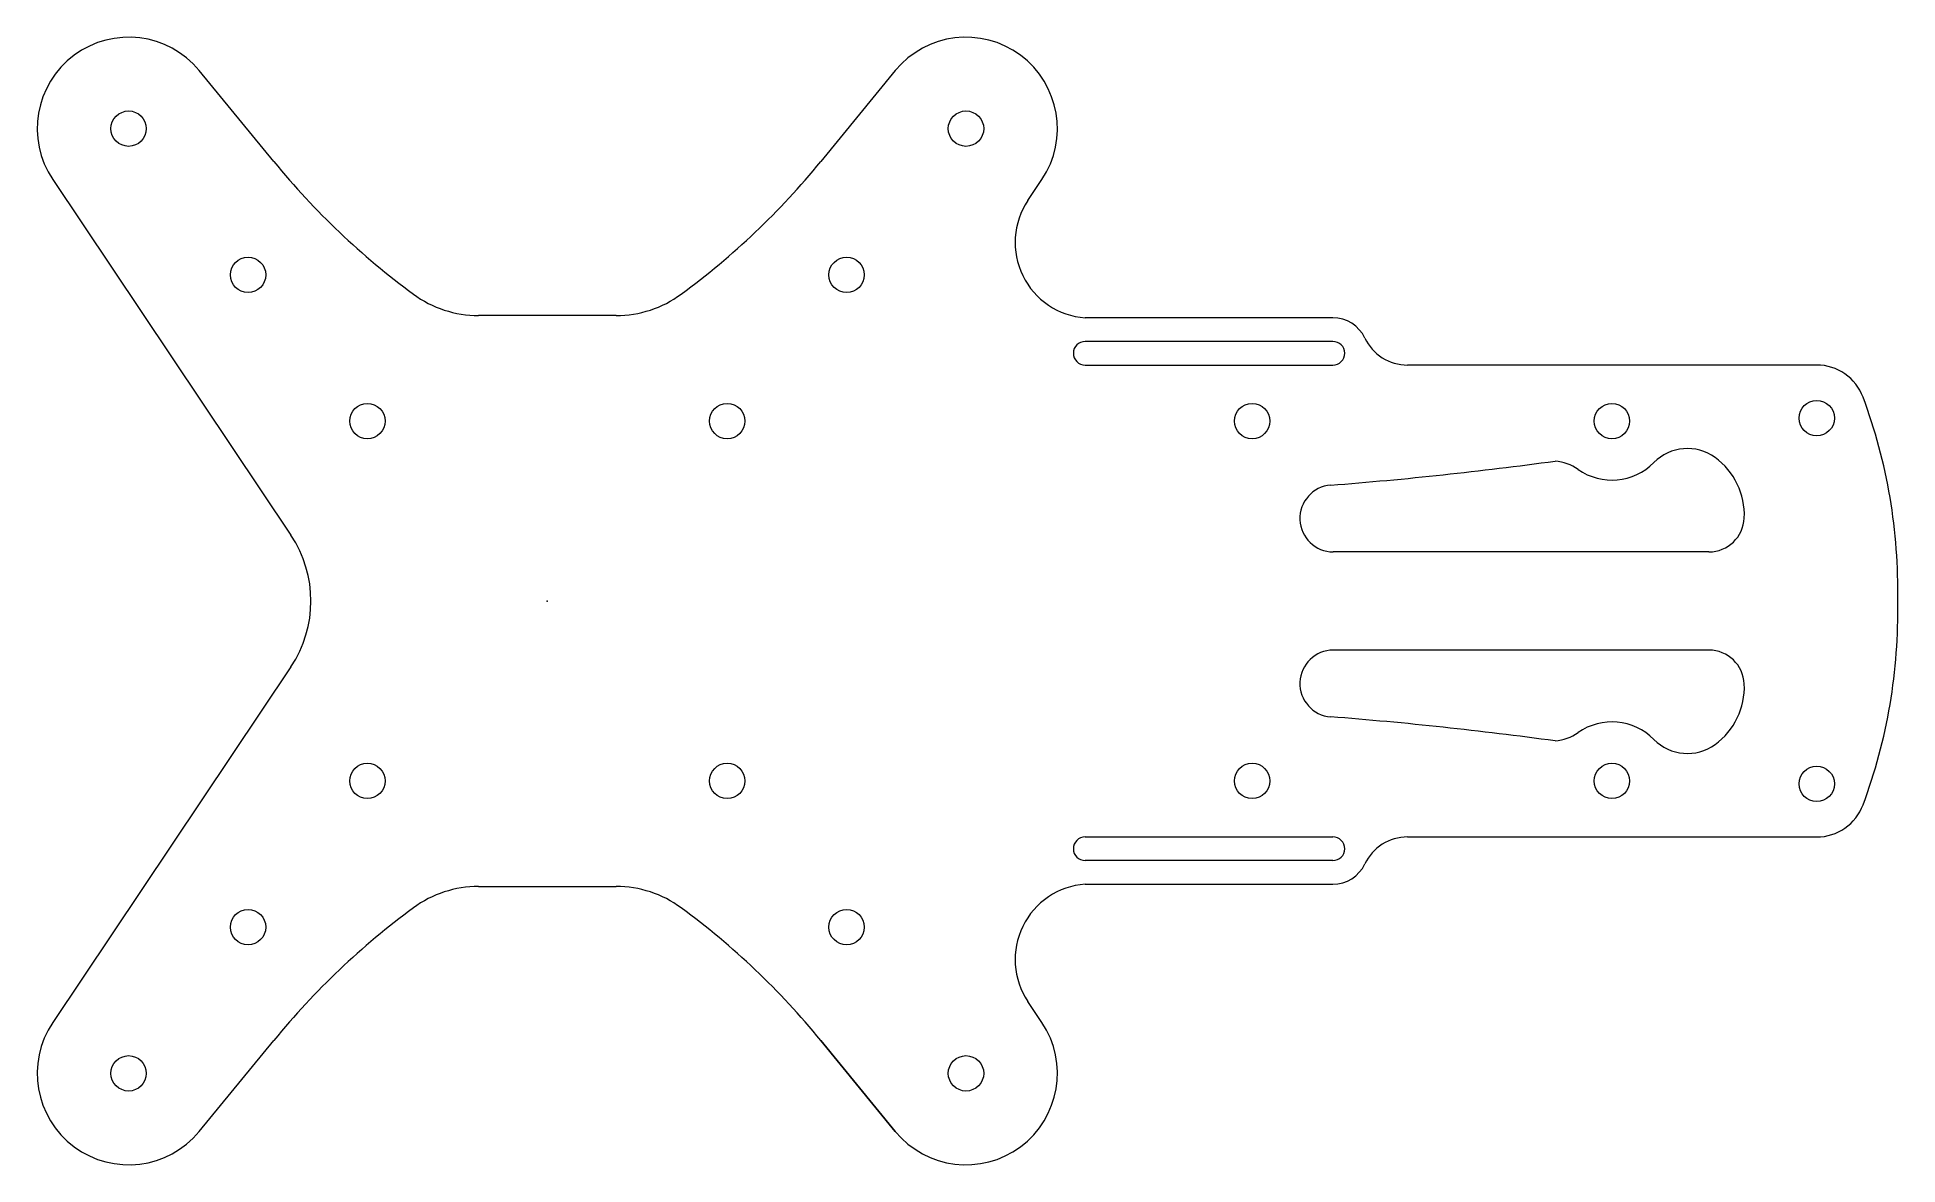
# Model space of a CAD drawing. Header units: millimetres. Extents: x -43 to 114, y -48 to 48.
import ezdxf

# ---------------------------------------------------------------- set-up
doc = ezdxf.new("R2010")
doc.units = ezdxf.units.MM
doc.layers.add('1', color=7, linetype='Continuous', true_color=0xffffff)

msp = doc.modelspace()

# ---------------------------------------------------------------- linework, layer by layer
at = {"layer": '1', "color": 3, "linetype": 'Continuous', "lineweight": 18}
for p, q in [((-23.177926, 37.243794), (-29.502526, 44.949972)), ((29.502526, 44.949972), (23.177926, 37.243794)), ((-41.93174, 35.719556), (-21.729231, 5.566101)), ((40.74264, 33.944753), (41.93174, 35.719556)), ((0, 24.195533), (-5.826392, 24.195533)), ((5.826392, 24.195533), (0, 24.195533)), ((66.596686, 24), (45.596686, 24)), ((66.596686, 22), (45.596686, 22)), ((45.596686, 20), (66.596686, 20)), ((107.612588, 20), (72.921241, 20)), ((98.473924, 4.165983), (66.629579, 4.165983)), ((98.473924, -4.165983), (66.629579, -4.165983)), ((-21.729231, -5.566101), (-41.93174, -35.719556)), ((45.596686, -20), (66.596686, -20)), ((72.921241, -20), (107.612588, -20)), ((66.596686, -22), (45.596686, -22)), ((-5.826392, -24.195533), (0, -24.195533)), ((0, -24.195533), (5.826392, -24.195533)), ((45.596686, -24), (66.596686, -24)), ((41.93174, -35.719556), (40.74264, -33.944753)), ((41.93174, -35.719556), (40.74264, -33.944753)), ((-29.502526, -44.949972), (-23.177926, -37.243794)), ((29.502526, -44.949972), (23.177926, -37.243794)), ((23.177926, -37.243794), (29.502526, -44.949972))]:
    msp.add_line(p, q, dxfattribs=at)
for centre in [(-35.493242, 40.033284), (35.493242, 40.033284), (-25.371621, 27.641642), (25.371621, 27.641642), (-15.25, 15.25), (15.25, 15.25), (59.75, 15.25), (90.25, 15.25), (107.612588, 15.5), (-15.25, -15.25), (15.25, -15.25), (59.75, -15.25), (90.25, -15.25), (107.612588, -15.5), (-25.371621, -27.641642), (25.371621, -27.641642), (-35.493242, -40.033284), (35.493242, -40.033284)]:
    msp.add_circle(centre, 1.5, dxfattribs=at)
for centre, radius, start, end in [((-35.493242, 40.033284), 7.75, 39.376344, 213.821684), ((35.493242, 40.033284), 7.75, 326.178316, 140.623656), ((27.152842, 78.37568), 65, 219.256876, 233.672662), ((-27.152842, 78.37568), 65, 306.327338, 320.743124), ((46.059156, 30.382742), 6.399474, 146.178316, 265.855804), ((-5.826392, 33.524762), 9.329229, 233.672662, 270), ((5.826392, 33.524762), 9.329229, 270, 306.327338), ((66.596686, 21), 3, 25.376934, 90), ((72.921241, 24), 4, 205.376934, 270), ((45.596686, 21), 1, 90, 270), ((66.596686, 21), 1, 270, 90), ((107.612588, 15.804), 4.196, 20.412903, 90), ((67.843398, 0.972765), 46.640716, 358.804921, 20.448606), ((96.649768, 8.922049), 4, 54.099097, 135.323292), ((40.500627, 341.291227), 332.483703, 274.469234, 277.769151), ((85.091172, 7.87528), 4, 55.026106, 84.903907), ((90.25, 15.25), 5, 235.026106, 315.323292), ((95.476998, 7.301984), 6, 357.40171, 54.099097), ((66.629579, 6.996545), 2.830562, 94.469234, 270), ((98.473924, 7.165983), 3, 269.999997, 357.401729), ((-30.03697, 0), 10, 326.178316, 33.821684), ((67.843398, -0.972765), 46.640716, 339.551394, 1.195079), ((66.629579, -6.996545), 2.830562, 90, 265.530766), ((98.473924, -7.165983), 3, 2.598271, 90.000003), ((95.476998, -7.301984), 6, 305.900903, 2.59829), ((40.500627, -341.291227), 332.483703, 82.230849, 85.530766), ((90.25, -15.25), 5, 44.676708, 124.973894), ((85.091172, -7.87528), 4, 275.096093, 304.973894), ((96.649768, -8.922049), 4, 224.676708, 305.900903), ((107.612588, -15.804), 4.196, 270, 339.587097), ((45.596686, -21), 1, 90, 270), ((66.596686, -21), 1, 270, 90), ((72.921241, -24), 4, 90, 154.623066), ((66.596686, -21), 3, 270, 334.623066), ((-5.826392, -33.524762), 9.329229, 90, 126.327338), ((5.826392, -33.524762), 9.329229, 53.672662, 90), ((46.059156, -30.382742), 6.399474, 94.144196, 213.821684), ((27.152842, -78.37568), 65, 126.327338, 140.743124), ((-27.152842, -78.37568), 65, 39.256876, 53.672662), ((-35.493242, -40.033284), 7.75, 146.178316, 320.623656), ((35.493242, -40.033284), 7.75, 219.376344, 33.821684), ((35.493242, -40.033284), 7.75, 219.376344, 33.821684)]:
    msp.add_arc(centre, radius, start, end, dxfattribs=at)
at = {"layer": '1', "color": 6, "linetype": 'Continuous', "lineweight": 18}
msp.add_point((0, 0), dxfattribs=at)
msp.add_point((0, 0), dxfattribs=at)
msp.add_point((0, 0), dxfattribs=at)
msp.add_point((0, 0), dxfattribs=at)
msp.add_point((0, 0), dxfattribs=at)
msp.add_point((0, 0), dxfattribs=at)
msp.add_point((0, 0), dxfattribs=at)
msp.add_point((0, 0), dxfattribs=at)
msp.add_point((0, 0), dxfattribs=at)
msp.add_point((0, 0), dxfattribs=at)
msp.add_point((0, 0), dxfattribs=at)
msp.add_point((0, 0), dxfattribs=at)
msp.add_point((0, 0), dxfattribs=at)
msp.add_point((0, 0), dxfattribs=at)
msp.add_point((0, 0), dxfattribs=at)
msp.add_point((0, 0), dxfattribs=at)
msp.add_point((0, 0), dxfattribs=at)
msp.add_point((0, 0), dxfattribs=at)
msp.add_point((0, 0), dxfattribs=at)
msp.add_point((0, 0), dxfattribs=at)
msp.add_point((0, 0), dxfattribs=at)
msp.add_point((0, 0), dxfattribs=at)
msp.add_point((0, 0), dxfattribs=at)
msp.add_point((0, 0), dxfattribs=at)
msp.add_point((0, 0), dxfattribs=at)
msp.add_point((0, 0), dxfattribs=at)
msp.add_point((0, 0), dxfattribs=at)
msp.add_point((0, 0), dxfattribs=at)
msp.add_point((0, 0), dxfattribs=at)
msp.add_point((0, 0), dxfattribs=at)
msp.add_point((0, 0), dxfattribs=at)
msp.add_point((0, 0), dxfattribs=at)
msp.add_point((0, 0), dxfattribs=at)
msp.add_point((0, 0), dxfattribs=at)
msp.add_point((0, 0), dxfattribs=at)
msp.add_point((0, 0), dxfattribs=at)
msp.add_point((0, 0), dxfattribs=at)
msp.add_point((0, 0), dxfattribs=at)
msp.add_point((0, 0), dxfattribs=at)
msp.add_point((0, 0), dxfattribs=at)
msp.add_point((0, 0), dxfattribs=at)
msp.add_point((0, 0), dxfattribs=at)
msp.add_point((0, 0), dxfattribs=at)
msp.add_point((0, 0), dxfattribs=at)
msp.add_point((0, 0), dxfattribs=at)
msp.add_point((0, 0), dxfattribs=at)
msp.add_point((0, 0), dxfattribs=at)
msp.add_point((0, 0), dxfattribs=at)
msp.add_point((0, 0), dxfattribs=at)
msp.add_point((0, 0), dxfattribs=at)
msp.add_point((0, 0), dxfattribs=at)
msp.add_point((0, 0), dxfattribs=at)
msp.add_point((0, 0), dxfattribs=at)
msp.add_point((0, 0), dxfattribs=at)
msp.add_point((0, 0), dxfattribs=at)
msp.add_point((0, 0), dxfattribs=at)
msp.add_point((0, 0), dxfattribs=at)
msp.add_point((0, 0), dxfattribs=at)
msp.add_point((0, 0), dxfattribs=at)
msp.add_point((0, 0), dxfattribs=at)
msp.add_point((0, 0), dxfattribs=at)
msp.add_point((0, 0), dxfattribs=at)
msp.add_point((0, 0), dxfattribs=at)
msp.add_point((0, 0), dxfattribs=at)
msp.add_point((0, 0), dxfattribs=at)
msp.add_point((0, 0), dxfattribs=at)
msp.add_point((0, 0), dxfattribs=at)
msp.add_point((0, 0), dxfattribs=at)
msp.add_point((0, 0), dxfattribs=at)
msp.add_point((0, 0), dxfattribs=at)
msp.add_point((0, 0), dxfattribs=at)
msp.add_point((0, 0), dxfattribs=at)
msp.add_point((0, 0), dxfattribs=at)
msp.add_point((0, 0), dxfattribs=at)
msp.add_point((0, 0), dxfattribs=at)
msp.add_point((0, 0), dxfattribs=at)
msp.add_point((0, 0), dxfattribs=at)
msp.add_point((0, 0), dxfattribs=at)
msp.add_point((0, 0), dxfattribs=at)
msp.add_point((0, 0), dxfattribs=at)
msp.add_point((0, 0), dxfattribs=at)
msp.add_point((0, 0), dxfattribs=at)
msp.add_point((0, 0), dxfattribs=at)
msp.add_point((0, 0), dxfattribs=at)
msp.add_point((0, 0), dxfattribs=at)
msp.add_point((0, 0), dxfattribs=at)
msp.add_point((0, 0), dxfattribs=at)
msp.add_point((0, 0), dxfattribs=at)
msp.add_point((0, 0), dxfattribs=at)
msp.add_point((0, 0), dxfattribs=at)
msp.add_point((0, 0), dxfattribs=at)
msp.add_point((0, 0), dxfattribs=at)
msp.add_point((0, 0), dxfattribs=at)
msp.add_point((0, 0), dxfattribs=at)
msp.add_point((0, 0), dxfattribs=at)
msp.add_point((0, 0), dxfattribs=at)
msp.add_point((0, 0), dxfattribs=at)
msp.add_point((0, 0), dxfattribs=at)
msp.add_point((0, 0), dxfattribs=at)
msp.add_point((0, 0), dxfattribs=at)
msp.add_point((0, 0), dxfattribs=at)
msp.add_point((0, 0), dxfattribs=at)
msp.add_point((0, 0), dxfattribs=at)
msp.add_point((0, 0), dxfattribs=at)
msp.add_point((0, 0), dxfattribs=at)
msp.add_point((0, 0), dxfattribs=at)
msp.add_point((0, 0), dxfattribs=at)
msp.add_point((0, 0), dxfattribs=at)
msp.add_point((0, 0), dxfattribs=at)
msp.add_point((0, 0), dxfattribs=at)
msp.add_point((0, 0), dxfattribs=at)
msp.add_point((0, 0), dxfattribs=at)
msp.add_point((0, 0), dxfattribs=at)
msp.add_point((0, 0), dxfattribs=at)
msp.add_point((0, 0), dxfattribs=at)
msp.add_point((0, 0), dxfattribs=at)
msp.add_point((0, 0), dxfattribs=at)
msp.add_point((0, 0), dxfattribs=at)
msp.add_point((0, 0), dxfattribs=at)
msp.add_point((0, 0), dxfattribs=at)
msp.add_point((0, 0), dxfattribs=at)
msp.add_point((0, 0), dxfattribs=at)
msp.add_point((0, 0), dxfattribs=at)
msp.add_point((0, 0), dxfattribs=at)
msp.add_point((0, 0), dxfattribs=at)
msp.add_point((0, 0), dxfattribs=at)
msp.add_point((0, 0), dxfattribs=at)
msp.add_point((0, 0), dxfattribs=at)
msp.add_point((0, 0), dxfattribs=at)
msp.add_point((0, 0), dxfattribs=at)
msp.add_point((0, 0), dxfattribs=at)
msp.add_point((0, 0), dxfattribs=at)
msp.add_point((0, 0), dxfattribs=at)
msp.add_point((0, 0), dxfattribs=at)
msp.add_point((0, 0), dxfattribs=at)
msp.add_point((0, 0), dxfattribs=at)
msp.add_point((0, 0), dxfattribs=at)
msp.add_point((0, 0), dxfattribs=at)
msp.add_point((0, 0), dxfattribs=at)
msp.add_point((0, 0), dxfattribs=at)
msp.add_point((0, 0), dxfattribs=at)
msp.add_point((0, 0), dxfattribs=at)
msp.add_point((0, 0), dxfattribs=at)
msp.add_point((0, 0), dxfattribs=at)
msp.add_point((0, 0), dxfattribs=at)
msp.add_point((0, 0), dxfattribs=at)
msp.add_point((0, 0), dxfattribs=at)
msp.add_point((0, 0), dxfattribs=at)
msp.add_point((0, 0), dxfattribs=at)
msp.add_point((0, 0), dxfattribs=at)
msp.add_point((0, 0), dxfattribs=at)
msp.add_point((0, 0), dxfattribs=at)
msp.add_point((0, 0), dxfattribs=at)
msp.add_point((0, 0), dxfattribs=at)
msp.add_point((0, 0), dxfattribs=at)
msp.add_point((0, 0), dxfattribs=at)
msp.add_point((0, 0), dxfattribs=at)
msp.add_point((0, 0), dxfattribs=at)
msp.add_point((0, 0), dxfattribs=at)
msp.add_point((0, 0), dxfattribs=at)
msp.add_point((0, 0), dxfattribs=at)
msp.add_point((0, 0), dxfattribs=at)
msp.add_point((0, 0), dxfattribs=at)
msp.add_point((0, 0), dxfattribs=at)
msp.add_point((0, 0), dxfattribs=at)
msp.add_point((0, 0), dxfattribs=at)
msp.add_point((0, 0), dxfattribs=at)
msp.add_point((0, 0), dxfattribs=at)
msp.add_point((0, 0), dxfattribs=at)
msp.add_point((0, 0), dxfattribs=at)
msp.add_point((0, 0), dxfattribs=at)
msp.add_point((0, 0), dxfattribs=at)
msp.add_point((0, 0), dxfattribs=at)
msp.add_point((0, 0), dxfattribs=at)
msp.add_point((0, 0), dxfattribs=at)
msp.add_point((0, 0), dxfattribs=at)
msp.add_point((0, 0), dxfattribs=at)
msp.add_point((0, 0), dxfattribs=at)
msp.add_point((0, 0), dxfattribs=at)
msp.add_point((0, 0), dxfattribs=at)
msp.add_point((0, 0), dxfattribs=at)
msp.add_point((0, 0), dxfattribs=at)
msp.add_point((0, 0), dxfattribs=at)
msp.add_point((0, 0), dxfattribs=at)
msp.add_point((0, 0), dxfattribs=at)
msp.add_point((0, 0), dxfattribs=at)
msp.add_point((0, 0), dxfattribs=at)
msp.add_point((0, 0), dxfattribs=at)
msp.add_point((0, 0), dxfattribs=at)
msp.add_point((0, 0), dxfattribs=at)
msp.add_point((0, 0), dxfattribs=at)
msp.add_point((0, 0), dxfattribs=at)
msp.add_point((0, 0), dxfattribs=at)
msp.add_point((0, 0), dxfattribs=at)
msp.add_point((0, 0), dxfattribs=at)
msp.add_point((0, 0), dxfattribs=at)
msp.add_point((0, 0), dxfattribs=at)
msp.add_point((0, 0), dxfattribs=at)
msp.add_point((0, 0), dxfattribs=at)
msp.add_point((0, 0), dxfattribs=at)
msp.add_point((0, 0), dxfattribs=at)
msp.add_point((0, 0), dxfattribs=at)
msp.add_point((0, 0), dxfattribs=at)
msp.add_point((0, 0), dxfattribs=at)
msp.add_point((0, 0), dxfattribs=at)
msp.add_point((0, 0), dxfattribs=at)
msp.add_point((0, 0), dxfattribs=at)
msp.add_point((0, 0), dxfattribs=at)
msp.add_point((0, 0), dxfattribs=at)
msp.add_point((0, 0), dxfattribs=at)
msp.add_point((0, 0), dxfattribs=at)
msp.add_point((0, 0), dxfattribs=at)
msp.add_point((0, 0), dxfattribs=at)
msp.add_point((0, 0), dxfattribs=at)
msp.add_point((0, 0), dxfattribs=at)
msp.add_point((0, 0), dxfattribs=at)
msp.add_point((0, 0), dxfattribs=at)
msp.add_point((0, 0), dxfattribs=at)
msp.add_point((0, 0), dxfattribs=at)
msp.add_point((0, 0), dxfattribs=at)
msp.add_point((0, 0), dxfattribs=at)
msp.add_point((0, 0), dxfattribs=at)
msp.add_point((0, 0), dxfattribs=at)
msp.add_point((0, 0), dxfattribs=at)
msp.add_point((0, 0), dxfattribs=at)
msp.add_point((0, 0), dxfattribs=at)
msp.add_point((0, 0), dxfattribs=at)
msp.add_point((0, 0), dxfattribs=at)
msp.add_point((0, 0), dxfattribs=at)
msp.add_point((0, 0), dxfattribs=at)
msp.add_point((0, 0), dxfattribs=at)
msp.add_point((0, 0), dxfattribs=at)
msp.add_point((0, 0), dxfattribs=at)
msp.add_point((0, 0), dxfattribs=at)
msp.add_point((0, 0), dxfattribs=at)
msp.add_point((0, 0), dxfattribs=at)
msp.add_point((0, 0), dxfattribs=at)
msp.add_point((0, 0), dxfattribs=at)
msp.add_point((0, 0), dxfattribs=at)
msp.add_point((0, 0), dxfattribs=at)
msp.add_point((0, 0), dxfattribs=at)
msp.add_point((0, 0), dxfattribs=at)
msp.add_point((0, 0), dxfattribs=at)
msp.add_point((0, 0), dxfattribs=at)
msp.add_point((0, 0), dxfattribs=at)
msp.add_point((0, 0), dxfattribs=at)
msp.add_point((0, 0), dxfattribs=at)
msp.add_point((0, 0), dxfattribs=at)
msp.add_point((0, 0), dxfattribs=at)
msp.add_point((0, 0), dxfattribs=at)
msp.add_point((0, 0), dxfattribs=at)
msp.add_point((0, 0), dxfattribs=at)
msp.add_point((0, 0), dxfattribs=at)
msp.add_point((0, 0), dxfattribs=at)
msp.add_point((0, 0), dxfattribs=at)
msp.add_point((0, 0), dxfattribs=at)
msp.add_point((0, 0), dxfattribs=at)
msp.add_point((0, 0), dxfattribs=at)
msp.add_point((0, 0), dxfattribs=at)
msp.add_point((0, 0), dxfattribs=at)
msp.add_point((0, 0), dxfattribs=at)
msp.add_point((0, 0), dxfattribs=at)
msp.add_point((0, 0), dxfattribs=at)
msp.add_point((0, 0), dxfattribs=at)
msp.add_point((0, 0), dxfattribs=at)
msp.add_point((0, 0), dxfattribs=at)
msp.add_point((0, 0), dxfattribs=at)
msp.add_point((0, 0), dxfattribs=at)
msp.add_point((0, 0), dxfattribs=at)
msp.add_point((0, 0), dxfattribs=at)
msp.add_point((0, 0), dxfattribs=at)
msp.add_point((0, 0), dxfattribs=at)
msp.add_point((0, 0), dxfattribs=at)
msp.add_point((0, 0), dxfattribs=at)
msp.add_point((0, 0), dxfattribs=at)
msp.add_point((0, 0), dxfattribs=at)
msp.add_point((0, 0), dxfattribs=at)
msp.add_point((0, 0), dxfattribs=at)
msp.add_point((0, 0), dxfattribs=at)
msp.add_point((0, 0), dxfattribs=at)
msp.add_point((0, 0), dxfattribs=at)
msp.add_point((0, 0), dxfattribs=at)
msp.add_point((0, 0), dxfattribs=at)
msp.add_point((0, 0), dxfattribs=at)
msp.add_point((0, 0), dxfattribs=at)
msp.add_point((0, 0), dxfattribs=at)
msp.add_point((0, 0), dxfattribs=at)
msp.add_point((0, 0), dxfattribs=at)
msp.add_point((0, 0), dxfattribs=at)
msp.add_point((0, 0), dxfattribs=at)
msp.add_point((0, 0), dxfattribs=at)
msp.add_point((0, 0), dxfattribs=at)
msp.add_point((0, 0), dxfattribs=at)
msp.add_point((0, 0), dxfattribs=at)
msp.add_point((0, 0), dxfattribs=at)
msp.add_point((0, 0), dxfattribs=at)
msp.add_point((0, 0), dxfattribs=at)
msp.add_point((0, 0), dxfattribs=at)
msp.add_point((0, 0), dxfattribs=at)
msp.add_point((0, 0), dxfattribs=at)
msp.add_point((0, 0), dxfattribs=at)
msp.add_point((0, 0), dxfattribs=at)
msp.add_point((0, 0), dxfattribs=at)
msp.add_point((0, 0), dxfattribs=at)
msp.add_point((0, 0), dxfattribs=at)
msp.add_point((0, 0), dxfattribs=at)
msp.add_point((0, 0), dxfattribs=at)
msp.add_point((0, 0), dxfattribs=at)
msp.add_point((0, 0), dxfattribs=at)
msp.add_point((0, 0), dxfattribs=at)
msp.add_point((0, 0), dxfattribs=at)
msp.add_point((0, 0), dxfattribs=at)
msp.add_point((0, 0), dxfattribs=at)
msp.add_point((0, 0), dxfattribs=at)
msp.add_point((0, 0), dxfattribs=at)
msp.add_point((0, 0), dxfattribs=at)
msp.add_point((0, 0), dxfattribs=at)
msp.add_point((0, 0), dxfattribs=at)
msp.add_point((0, 0), dxfattribs=at)
msp.add_point((0, 0), dxfattribs=at)
msp.add_point((0, 0), dxfattribs=at)
msp.add_point((0, 0), dxfattribs=at)
msp.add_point((0, 0), dxfattribs=at)
msp.add_point((0, 0), dxfattribs=at)
msp.add_point((0, 0), dxfattribs=at)
msp.add_point((0, 0), dxfattribs=at)
msp.add_point((0, 0), dxfattribs=at)
msp.add_point((0, 0), dxfattribs=at)
msp.add_point((0, 0), dxfattribs=at)
msp.add_point((0, 0), dxfattribs=at)
msp.add_point((0, 0), dxfattribs=at)
msp.add_point((0, 0), dxfattribs=at)
msp.add_point((0, 0), dxfattribs=at)
msp.add_point((0, 0), dxfattribs=at)
msp.add_point((0, 0), dxfattribs=at)
msp.add_point((0, 0), dxfattribs=at)
msp.add_point((0, 0), dxfattribs=at)
msp.add_point((0, 0), dxfattribs=at)
msp.add_point((0, 0), dxfattribs=at)
msp.add_point((0, 0), dxfattribs=at)
msp.add_point((0, 0), dxfattribs=at)
msp.add_point((0, 0), dxfattribs=at)
msp.add_point((0, 0), dxfattribs=at)
msp.add_point((0, 0), dxfattribs=at)
msp.add_point((0, 0), dxfattribs=at)
msp.add_point((0, 0), dxfattribs=at)
msp.add_point((0, 0), dxfattribs=at)
msp.add_point((0, 0), dxfattribs=at)
msp.add_point((0, 0), dxfattribs=at)
msp.add_point((0, 0), dxfattribs=at)
msp.add_point((0, 0), dxfattribs=at)
msp.add_point((0, 0), dxfattribs=at)
msp.add_point((0, 0), dxfattribs=at)
msp.add_point((0, 0), dxfattribs=at)
msp.add_point((0, 0), dxfattribs=at)
msp.add_point((0, 0), dxfattribs=at)
msp.add_point((0, 0), dxfattribs=at)
msp.add_point((0, 0), dxfattribs=at)
msp.add_point((0, 0), dxfattribs=at)
msp.add_point((0, 0), dxfattribs=at)
msp.add_point((0, 0), dxfattribs=at)
msp.add_point((0, 0), dxfattribs=at)
msp.add_point((0, 0), dxfattribs=at)
msp.add_point((0, 0), dxfattribs=at)
msp.add_point((0, 0), dxfattribs=at)
msp.add_point((0, 0), dxfattribs=at)
msp.add_point((0, 0), dxfattribs=at)
msp.add_point((0, 0), dxfattribs=at)
msp.add_point((0, 0), dxfattribs=at)
msp.add_point((0, 0), dxfattribs=at)
msp.add_point((0, 0), dxfattribs=at)
msp.add_point((0, 0), dxfattribs=at)
msp.add_point((0, 0), dxfattribs=at)
msp.add_point((0, 0), dxfattribs=at)
msp.add_point((0, 0), dxfattribs=at)
msp.add_point((0, 0), dxfattribs=at)
msp.add_point((0, 0), dxfattribs=at)
msp.add_point((0, 0), dxfattribs=at)
msp.add_point((0, 0), dxfattribs=at)
msp.add_point((0, 0), dxfattribs=at)
msp.add_point((0, 0), dxfattribs=at)
msp.add_point((0, 0), dxfattribs=at)
msp.add_point((0, 0), dxfattribs=at)
msp.add_point((0, 0), dxfattribs=at)
msp.add_point((0, 0), dxfattribs=at)
msp.add_point((0, 0), dxfattribs=at)
msp.add_point((0, 0), dxfattribs=at)
msp.add_point((0, 0), dxfattribs=at)
msp.add_point((0, 0), dxfattribs=at)
msp.add_point((0, 0), dxfattribs=at)
msp.add_point((0, 0), dxfattribs=at)
msp.add_point((0, 0), dxfattribs=at)
msp.add_point((0, 0), dxfattribs=at)
msp.add_point((0, 0), dxfattribs=at)
msp.add_point((0, 0), dxfattribs=at)
msp.add_point((0, 0), dxfattribs=at)
msp.add_point((0, 0), dxfattribs=at)
msp.add_point((0, 0), dxfattribs=at)
msp.add_point((0, 0), dxfattribs=at)
msp.add_point((0, 0), dxfattribs=at)
msp.add_point((0, 0), dxfattribs=at)
msp.add_point((0, 0), dxfattribs=at)
msp.add_point((0, 0), dxfattribs=at)
msp.add_point((0, 0), dxfattribs=at)
msp.add_point((0, 0), dxfattribs=at)
msp.add_point((0, 0), dxfattribs=at)
msp.add_point((0, 0), dxfattribs=at)
msp.add_point((0, 0), dxfattribs=at)
msp.add_point((0, 0), dxfattribs=at)
msp.add_point((0, 0), dxfattribs=at)
msp.add_point((0, 0), dxfattribs=at)
msp.add_point((0, 0), dxfattribs=at)
msp.add_point((0, 0), dxfattribs=at)
msp.add_point((0, 0), dxfattribs=at)
msp.add_point((0, 0), dxfattribs=at)
msp.add_point((0, 0), dxfattribs=at)
msp.add_point((0, 0), dxfattribs=at)
msp.add_point((0, 0), dxfattribs=at)
msp.add_point((0, 0), dxfattribs=at)
msp.add_point((0, 0), dxfattribs=at)
msp.add_point((0, 0), dxfattribs=at)
msp.add_point((0, 0), dxfattribs=at)
msp.add_point((0, 0), dxfattribs=at)
msp.add_point((0, 0), dxfattribs=at)
msp.add_point((0, 0), dxfattribs=at)
msp.add_point((0, 0), dxfattribs=at)
msp.add_point((0, 0), dxfattribs=at)
msp.add_point((0, 0), dxfattribs=at)
msp.add_point((0, 0), dxfattribs=at)
msp.add_point((0, 0), dxfattribs=at)
msp.add_point((0, 0), dxfattribs=at)
msp.add_point((0, 0), dxfattribs=at)
msp.add_point((0, 0), dxfattribs=at)
msp.add_point((0, 0), dxfattribs=at)
msp.add_point((0, 0), dxfattribs=at)
msp.add_point((0, 0), dxfattribs=at)
msp.add_point((0, 0), dxfattribs=at)
msp.add_point((0, 0), dxfattribs=at)
msp.add_point((0, 0), dxfattribs=at)
msp.add_point((0, 0), dxfattribs=at)
msp.add_point((0, 0), dxfattribs=at)
msp.add_point((0, 0), dxfattribs=at)
msp.add_point((0, 0), dxfattribs=at)
msp.add_point((0, 0), dxfattribs=at)
msp.add_point((0, 0), dxfattribs=at)
msp.add_point((0, 0), dxfattribs=at)
msp.add_point((0, 0), dxfattribs=at)
msp.add_point((0, 0), dxfattribs=at)
msp.add_point((0, 0), dxfattribs=at)
msp.add_point((0, 0), dxfattribs=at)
msp.add_point((0, 0), dxfattribs=at)
msp.add_point((0, 0), dxfattribs=at)
msp.add_point((0, 0), dxfattribs=at)
msp.add_point((0, 0), dxfattribs=at)
msp.add_point((0, 0), dxfattribs=at)
msp.add_point((0, 0), dxfattribs=at)
msp.add_point((0, 0), dxfattribs=at)
msp.add_point((0, 0), dxfattribs=at)
msp.add_point((0, 0), dxfattribs=at)
msp.add_point((0, 0), dxfattribs=at)
msp.add_point((0, 0), dxfattribs=at)
msp.add_point((0, 0), dxfattribs=at)
msp.add_point((0, 0), dxfattribs=at)
msp.add_point((0, 0), dxfattribs=at)
msp.add_point((0, 0), dxfattribs=at)
msp.add_point((0, 0), dxfattribs=at)
msp.add_point((0, 0), dxfattribs=at)
msp.add_point((0, 0), dxfattribs=at)
msp.add_point((0, 0), dxfattribs=at)
msp.add_point((0, 0), dxfattribs=at)
msp.add_point((0, 0), dxfattribs=at)
msp.add_point((0, 0), dxfattribs=at)
msp.add_point((0, 0), dxfattribs=at)
msp.add_point((0, 0), dxfattribs=at)
msp.add_point((0, 0), dxfattribs=at)
msp.add_point((0, 0), dxfattribs=at)
msp.add_point((0, 0), dxfattribs=at)
msp.add_point((0, 0), dxfattribs=at)
msp.add_point((0, 0), dxfattribs=at)
msp.add_point((0, 0), dxfattribs=at)
msp.add_point((0, 0), dxfattribs=at)
msp.add_point((0, 0), dxfattribs=at)
msp.add_point((0, 0), dxfattribs=at)
msp.add_point((0, 0), dxfattribs=at)
msp.add_point((0, 0), dxfattribs=at)
msp.add_point((0, 0), dxfattribs=at)
msp.add_point((0, 0), dxfattribs=at)
msp.add_point((0, 0), dxfattribs=at)
msp.add_point((0, 0), dxfattribs=at)
msp.add_point((0, 0), dxfattribs=at)
msp.add_point((0, 0), dxfattribs=at)
msp.add_point((0, 0), dxfattribs=at)
msp.add_point((0, 0), dxfattribs=at)
msp.add_point((0, 0), dxfattribs=at)
msp.add_point((0, 0), dxfattribs=at)
msp.add_point((0, 0), dxfattribs=at)
msp.add_point((0, 0), dxfattribs=at)
msp.add_point((0, 0), dxfattribs=at)
msp.add_point((0, 0), dxfattribs=at)
msp.add_point((0, 0), dxfattribs=at)
msp.add_point((0, 0), dxfattribs=at)
msp.add_point((0, 0), dxfattribs=at)
msp.add_point((0, 0), dxfattribs=at)
msp.add_point((0, 0), dxfattribs=at)
msp.add_point((0, 0), dxfattribs=at)
msp.add_point((0, 0), dxfattribs=at)
msp.add_point((0, 0), dxfattribs=at)
msp.add_point((0, 0), dxfattribs=at)
msp.add_point((0, 0), dxfattribs=at)
msp.add_point((0, 0), dxfattribs=at)
msp.add_point((0, 0), dxfattribs=at)
msp.add_point((0, 0), dxfattribs=at)
msp.add_point((0, 0), dxfattribs=at)
msp.add_point((0, 0), dxfattribs=at)
msp.add_point((0, 0), dxfattribs=at)
msp.add_point((0, 0), dxfattribs=at)
msp.add_point((0, 0), dxfattribs=at)
msp.add_point((0, 0), dxfattribs=at)
msp.add_point((0, 0), dxfattribs=at)
msp.add_point((0, 0), dxfattribs=at)
msp.add_point((0, 0), dxfattribs=at)
msp.add_point((0, 0), dxfattribs=at)
msp.add_point((0, 0), dxfattribs=at)
msp.add_point((0, 0), dxfattribs=at)
msp.add_point((0, 0), dxfattribs=at)
msp.add_point((0, 0), dxfattribs=at)
msp.add_point((0, 0), dxfattribs=at)
msp.add_point((0, 0), dxfattribs=at)
msp.add_point((0, 0), dxfattribs=at)
msp.add_point((0, 0), dxfattribs=at)
msp.add_point((0, 0), dxfattribs=at)
msp.add_point((0, 0), dxfattribs=at)
msp.add_point((0, 0), dxfattribs=at)
msp.add_point((0, 0), dxfattribs=at)
msp.add_point((0, 0), dxfattribs=at)
msp.add_point((0, 0), dxfattribs=at)
msp.add_point((0, 0), dxfattribs=at)
msp.add_point((0, 0), dxfattribs=at)
msp.add_point((0, 0), dxfattribs=at)
msp.add_point((0, 0), dxfattribs=at)
msp.add_point((0, 0), dxfattribs=at)
msp.add_point((0, 0), dxfattribs=at)
msp.add_point((0, 0), dxfattribs=at)
msp.add_point((0, 0), dxfattribs=at)
msp.add_point((0, 0), dxfattribs=at)
msp.add_point((0, 0), dxfattribs=at)
msp.add_point((0, 0), dxfattribs=at)
msp.add_point((0, 0), dxfattribs=at)
msp.add_point((0, 0), dxfattribs=at)
msp.add_point((0, 0), dxfattribs=at)
msp.add_point((0, 0), dxfattribs=at)
msp.add_point((0, 0), dxfattribs=at)
msp.add_point((0, 0), dxfattribs=at)
msp.add_point((0, 0), dxfattribs=at)
msp.add_point((0, 0), dxfattribs=at)
msp.add_point((0, 0), dxfattribs=at)
msp.add_point((0, 0), dxfattribs=at)
msp.add_point((0, 0), dxfattribs=at)
msp.add_point((0, 0), dxfattribs=at)
msp.add_point((0, 0), dxfattribs=at)
msp.add_point((0, 0), dxfattribs=at)
msp.add_point((0, 0), dxfattribs=at)
msp.add_point((0, 0), dxfattribs=at)
msp.add_point((0, 0), dxfattribs=at)
msp.add_point((0, 0), dxfattribs=at)
msp.add_point((0, 0), dxfattribs=at)
msp.add_point((0, 0), dxfattribs=at)
msp.add_point((0, 0), dxfattribs=at)
msp.add_point((0, 0), dxfattribs=at)
msp.add_point((0, 0), dxfattribs=at)
msp.add_point((0, 0), dxfattribs=at)
msp.add_point((0, 0), dxfattribs=at)
msp.add_point((0, 0), dxfattribs=at)
msp.add_point((0, 0), dxfattribs=at)
msp.add_point((0, 0), dxfattribs=at)
msp.add_point((0, 0), dxfattribs=at)
msp.add_point((0, 0), dxfattribs=at)
msp.add_point((0, 0), dxfattribs=at)
msp.add_point((0, 0), dxfattribs=at)
msp.add_point((0, 0), dxfattribs=at)
msp.add_point((0, 0), dxfattribs=at)
msp.add_point((0, 0), dxfattribs=at)
msp.add_point((0, 0), dxfattribs=at)
msp.add_point((0, 0), dxfattribs=at)
msp.add_point((0, 0), dxfattribs=at)
msp.add_point((0, 0), dxfattribs=at)
msp.add_point((0, 0), dxfattribs=at)
msp.add_point((0, 0), dxfattribs=at)
msp.add_point((0, 0), dxfattribs=at)
msp.add_point((0, 0), dxfattribs=at)
msp.add_point((0, 0), dxfattribs=at)
msp.add_point((0, 0), dxfattribs=at)
msp.add_point((0, 0), dxfattribs=at)
msp.add_point((0, 0), dxfattribs=at)
msp.add_point((0, 0), dxfattribs=at)
msp.add_point((0, 0), dxfattribs=at)
msp.add_point((0, 0), dxfattribs=at)
msp.add_point((0, 0), dxfattribs=at)
msp.add_point((0, 0), dxfattribs=at)
msp.add_point((0, 0), dxfattribs=at)
msp.add_point((0, 0), dxfattribs=at)
msp.add_point((0, 0), dxfattribs=at)
msp.add_point((0, 0), dxfattribs=at)
msp.add_point((0, 0), dxfattribs=at)
msp.add_point((0, 0), dxfattribs=at)
msp.add_point((0, 0), dxfattribs=at)
msp.add_point((0, 0), dxfattribs=at)
msp.add_point((0, 0), dxfattribs=at)
msp.add_point((0, 0), dxfattribs=at)
msp.add_point((0, 0), dxfattribs=at)
msp.add_point((0, 0), dxfattribs=at)
msp.add_point((0, 0), dxfattribs=at)
msp.add_point((0, 0), dxfattribs=at)
msp.add_point((0, 0), dxfattribs=at)
msp.add_point((0, 0), dxfattribs=at)
msp.add_point((0, 0), dxfattribs=at)
msp.add_point((0, 0), dxfattribs=at)
msp.add_point((0, 0), dxfattribs=at)
msp.add_point((0, 0), dxfattribs=at)
msp.add_point((0, 0), dxfattribs=at)
msp.add_point((0, 0), dxfattribs=at)
msp.add_point((0, 0), dxfattribs=at)
msp.add_point((0, 0), dxfattribs=at)
msp.add_point((0, 0), dxfattribs=at)
msp.add_point((0, 0), dxfattribs=at)
msp.add_point((0, 0), dxfattribs=at)
msp.add_point((0, 0), dxfattribs=at)
msp.add_point((0, 0), dxfattribs=at)
msp.add_point((0, 0), dxfattribs=at)
msp.add_point((0, 0), dxfattribs=at)
msp.add_point((0, 0), dxfattribs=at)
msp.add_point((0, 0), dxfattribs=at)
msp.add_point((0, 0), dxfattribs=at)
msp.add_point((0, 0), dxfattribs=at)
msp.add_point((0, 0), dxfattribs=at)
msp.add_point((0, 0), dxfattribs=at)
msp.add_point((0, 0), dxfattribs=at)
msp.add_point((0, 0), dxfattribs=at)
msp.add_point((0, 0), dxfattribs=at)
msp.add_point((0, 0), dxfattribs=at)
msp.add_point((0, 0), dxfattribs=at)
msp.add_point((0, 0), dxfattribs=at)
msp.add_point((0, 0), dxfattribs=at)
msp.add_point((0, 0), dxfattribs=at)
msp.add_point((0, 0), dxfattribs=at)
msp.add_point((0, 0), dxfattribs=at)
msp.add_point((0, 0), dxfattribs=at)
msp.add_point((0, 0), dxfattribs=at)
msp.add_point((0, 0), dxfattribs=at)
msp.add_point((0, 0), dxfattribs=at)
msp.add_point((0, 0), dxfattribs=at)
msp.add_point((0, 0), dxfattribs=at)
msp.add_point((0, 0), dxfattribs=at)
msp.add_point((0, 0), dxfattribs=at)
msp.add_point((0, 0), dxfattribs=at)
msp.add_point((0, 0), dxfattribs=at)
msp.add_point((0, 0), dxfattribs=at)
msp.add_point((0, 0), dxfattribs=at)
msp.add_point((0, 0), dxfattribs=at)
msp.add_point((0, 0), dxfattribs=at)
msp.add_point((0, 0), dxfattribs=at)
msp.add_point((0, 0), dxfattribs=at)
msp.add_point((0, 0), dxfattribs=at)
msp.add_point((0, 0), dxfattribs=at)
msp.add_point((0, 0), dxfattribs=at)
msp.add_point((0, 0), dxfattribs=at)
msp.add_point((0, 0), dxfattribs=at)
msp.add_point((0, 0), dxfattribs=at)
msp.add_point((0, 0), dxfattribs=at)
msp.add_point((0, 0), dxfattribs=at)
msp.add_point((0, 0), dxfattribs=at)
msp.add_point((0, 0), dxfattribs=at)
msp.add_point((0, 0), dxfattribs=at)
msp.add_point((0, 0), dxfattribs=at)
msp.add_point((0, 0), dxfattribs=at)
msp.add_point((0, 0), dxfattribs=at)
msp.add_point((0, 0), dxfattribs=at)
msp.add_point((0, 0), dxfattribs=at)
msp.add_point((0, 0), dxfattribs=at)
msp.add_point((0, 0), dxfattribs=at)
msp.add_point((0, 0), dxfattribs=at)
msp.add_point((0, 0), dxfattribs=at)
msp.add_point((0, 0), dxfattribs=at)
msp.add_point((0, 0), dxfattribs=at)
msp.add_point((0, 0), dxfattribs=at)
msp.add_point((0, 0), dxfattribs=at)
msp.add_point((0, 0), dxfattribs=at)
msp.add_point((0, 0), dxfattribs=at)
msp.add_point((0, 0), dxfattribs=at)
msp.add_point((0, 0), dxfattribs=at)
msp.add_point((0, 0), dxfattribs=at)
msp.add_point((0, 0), dxfattribs=at)
msp.add_point((0, 0), dxfattribs=at)
msp.add_point((0, 0), dxfattribs=at)
msp.add_point((0, 0), dxfattribs=at)
msp.add_point((0, 0), dxfattribs=at)
msp.add_point((0, 0), dxfattribs=at)
msp.add_point((0, 0), dxfattribs=at)
msp.add_point((0, 0), dxfattribs=at)
msp.add_point((0, 0), dxfattribs=at)
msp.add_point((0, 0), dxfattribs=at)
msp.add_point((0, 0), dxfattribs=at)
msp.add_point((0, 0), dxfattribs=at)
msp.add_point((0, 0), dxfattribs=at)
msp.add_point((0, 0), dxfattribs=at)
msp.add_point((0, 0), dxfattribs=at)
msp.add_point((0, 0), dxfattribs=at)
msp.add_point((0, 0), dxfattribs=at)
msp.add_point((0, 0), dxfattribs=at)
msp.add_point((0, 0), dxfattribs=at)
msp.add_point((0, 0), dxfattribs=at)
msp.add_point((0, 0), dxfattribs=at)
msp.add_point((0, 0), dxfattribs=at)
msp.add_point((0, 0), dxfattribs=at)
msp.add_point((0, 0), dxfattribs=at)
msp.add_point((0, 0), dxfattribs=at)
msp.add_point((0, 0), dxfattribs=at)
msp.add_point((0, 0), dxfattribs=at)
msp.add_point((0, 0), dxfattribs=at)
msp.add_point((0, 0), dxfattribs=at)
msp.add_point((0, 0), dxfattribs=at)
msp.add_point((0, 0), dxfattribs=at)
msp.add_point((0, 0), dxfattribs=at)
msp.add_point((0, 0), dxfattribs=at)
msp.add_point((0, 0), dxfattribs=at)
msp.add_point((0, 0), dxfattribs=at)
msp.add_point((0, 0), dxfattribs=at)
msp.add_point((0, 0), dxfattribs=at)
msp.add_point((0, 0), dxfattribs=at)
msp.add_point((0, 0), dxfattribs=at)
msp.add_point((0, 0), dxfattribs=at)
msp.add_point((0, 0), dxfattribs=at)
msp.add_point((0, 0), dxfattribs=at)
msp.add_point((0, 0), dxfattribs=at)
msp.add_point((0, 0), dxfattribs=at)
msp.add_point((0, 0), dxfattribs=at)
msp.add_point((0, 0), dxfattribs=at)
msp.add_point((0, 0), dxfattribs=at)
msp.add_point((0, 0), dxfattribs=at)
msp.add_point((0, 0), dxfattribs=at)
msp.add_point((0, 0), dxfattribs=at)
msp.add_point((0, 0), dxfattribs=at)
msp.add_point((0, 0), dxfattribs=at)
msp.add_point((0, 0), dxfattribs=at)
msp.add_point((0, 0), dxfattribs=at)
msp.add_point((0, 0), dxfattribs=at)
msp.add_point((0, 0), dxfattribs=at)
msp.add_point((0, 0), dxfattribs=at)
msp.add_point((0, 0), dxfattribs=at)
msp.add_point((0, 0), dxfattribs=at)
msp.add_point((0, 0), dxfattribs=at)
msp.add_point((0, 0), dxfattribs=at)
msp.add_point((0, 0), dxfattribs=at)
msp.add_point((0, 0), dxfattribs=at)
msp.add_point((0, 0), dxfattribs=at)
msp.add_point((0, 0), dxfattribs=at)
msp.add_point((0, 0), dxfattribs=at)
msp.add_point((0, 0), dxfattribs=at)
msp.add_point((0, 0), dxfattribs=at)
msp.add_point((0, 0), dxfattribs=at)
msp.add_point((0, 0), dxfattribs=at)
msp.add_point((0, 0), dxfattribs=at)
msp.add_point((0, 0), dxfattribs=at)
msp.add_point((0, 0), dxfattribs=at)
msp.add_point((0, 0), dxfattribs=at)
msp.add_point((0, 0), dxfattribs=at)
msp.add_point((0, 0), dxfattribs=at)
msp.add_point((0, 0), dxfattribs=at)
msp.add_point((0, 0), dxfattribs=at)
msp.add_point((0, 0), dxfattribs=at)
msp.add_point((0, 0), dxfattribs=at)
msp.add_point((0, 0), dxfattribs=at)
msp.add_point((0, 0), dxfattribs=at)
msp.add_point((0, 0), dxfattribs=at)
msp.add_point((0, 0), dxfattribs=at)
msp.add_point((0, 0), dxfattribs=at)
msp.add_point((0, 0), dxfattribs=at)
msp.add_point((0, 0), dxfattribs=at)
msp.add_point((0, 0), dxfattribs=at)
msp.add_point((0, 0), dxfattribs=at)
msp.add_point((0, 0), dxfattribs=at)
msp.add_point((0, 0), dxfattribs=at)
msp.add_point((0, 0), dxfattribs=at)
msp.add_point((0, 0), dxfattribs=at)
msp.add_point((0, 0), dxfattribs=at)
msp.add_point((0, 0), dxfattribs=at)
msp.add_point((0, 0), dxfattribs=at)
msp.add_point((0, 0), dxfattribs=at)
msp.add_point((0, 0), dxfattribs=at)
msp.add_point((0, 0), dxfattribs=at)
msp.add_point((0, 0), dxfattribs=at)
msp.add_point((0, 0), dxfattribs=at)
msp.add_point((0, 0), dxfattribs=at)
msp.add_point((0, 0), dxfattribs=at)
msp.add_point((0, 0), dxfattribs=at)
msp.add_point((0, 0), dxfattribs=at)
msp.add_point((0, 0), dxfattribs=at)
msp.add_point((0, 0), dxfattribs=at)
msp.add_point((0, 0), dxfattribs=at)
msp.add_point((0, 0), dxfattribs=at)
msp.add_point((0, 0), dxfattribs=at)
msp.add_point((0, 0), dxfattribs=at)
msp.add_point((0, 0), dxfattribs=at)
msp.add_point((0, 0), dxfattribs=at)
msp.add_point((0, 0), dxfattribs=at)
msp.add_point((0, 0), dxfattribs=at)
msp.add_point((0, 0), dxfattribs=at)
msp.add_point((0, 0), dxfattribs=at)
msp.add_point((0, 0), dxfattribs=at)
msp.add_point((0, 0), dxfattribs=at)
msp.add_point((0, 0), dxfattribs=at)
msp.add_point((0, 0), dxfattribs=at)
msp.add_point((0, 0), dxfattribs=at)
msp.add_point((0, 0), dxfattribs=at)
msp.add_point((0, 0), dxfattribs=at)
msp.add_point((0, 0), dxfattribs=at)
msp.add_point((0, 0), dxfattribs=at)
msp.add_point((0, 0), dxfattribs=at)
msp.add_point((0, 0), dxfattribs=at)
msp.add_point((0, 0), dxfattribs=at)
msp.add_point((0, 0), dxfattribs=at)
msp.add_point((0, 0), dxfattribs=at)
msp.add_point((0, 0), dxfattribs=at)
msp.add_point((0, 0), dxfattribs=at)
msp.add_point((0, 0), dxfattribs=at)
msp.add_point((0, 0), dxfattribs=at)
msp.add_point((0, 0), dxfattribs=at)
msp.add_point((0, 0), dxfattribs=at)
msp.add_point((0, 0), dxfattribs=at)
msp.add_point((0, 0), dxfattribs=at)
msp.add_point((0, 0), dxfattribs=at)
msp.add_point((0, 0), dxfattribs=at)
msp.add_point((0, 0), dxfattribs=at)
msp.add_point((0, 0), dxfattribs=at)
msp.add_point((0, 0), dxfattribs=at)
msp.add_point((0, 0), dxfattribs=at)
msp.add_point((0, 0), dxfattribs=at)
msp.add_point((0, 0), dxfattribs=at)
msp.add_point((0, 0), dxfattribs=at)
msp.add_point((0, 0), dxfattribs=at)
msp.add_point((0, 0), dxfattribs=at)
msp.add_point((0, 0), dxfattribs=at)
msp.add_point((0, 0), dxfattribs=at)
msp.add_point((0, 0), dxfattribs=at)
msp.add_point((0, 0), dxfattribs=at)
msp.add_point((0, 0), dxfattribs=at)
msp.add_point((0, 0), dxfattribs=at)
msp.add_point((0, 0), dxfattribs=at)
msp.add_point((0, 0), dxfattribs=at)
msp.add_point((0, 0), dxfattribs=at)
msp.add_point((0, 0), dxfattribs=at)
msp.add_point((0, 0), dxfattribs=at)
msp.add_point((0, 0), dxfattribs=at)
msp.add_point((0, 0), dxfattribs=at)
msp.add_point((0, 0), dxfattribs=at)
msp.add_point((0, 0), dxfattribs=at)
msp.add_point((0, 0), dxfattribs=at)
msp.add_point((0, 0), dxfattribs=at)
msp.add_point((0, 0), dxfattribs=at)
msp.add_point((0, 0), dxfattribs=at)
msp.add_point((0, 0), dxfattribs=at)
msp.add_point((0, 0), dxfattribs=at)
msp.add_point((0, 0), dxfattribs=at)
msp.add_point((0, 0), dxfattribs=at)
msp.add_point((0, 0), dxfattribs=at)
msp.add_point((0, 0), dxfattribs=at)
msp.add_point((0, 0), dxfattribs=at)
msp.add_point((0, 0), dxfattribs=at)
msp.add_point((0, 0), dxfattribs=at)
msp.add_point((0, 0), dxfattribs=at)
msp.add_point((0, 0), dxfattribs=at)
msp.add_point((0, 0), dxfattribs=at)
msp.add_point((0, 0), dxfattribs=at)
msp.add_point((0, 0), dxfattribs=at)
msp.add_point((0, 0), dxfattribs=at)
msp.add_point((0, 0), dxfattribs=at)
msp.add_point((0, 0), dxfattribs=at)
msp.add_point((0, 0), dxfattribs=at)
msp.add_point((0, 0), dxfattribs=at)
msp.add_point((0, 0), dxfattribs=at)
msp.add_point((0, 0), dxfattribs=at)
msp.add_point((0, 0), dxfattribs=at)
msp.add_point((0, 0), dxfattribs=at)
msp.add_point((0, 0), dxfattribs=at)
msp.add_point((0, 0), dxfattribs=at)
msp.add_point((0, 0), dxfattribs=at)
msp.add_point((0, 0), dxfattribs=at)
msp.add_point((0, 0), dxfattribs=at)
msp.add_point((0, 0), dxfattribs=at)
msp.add_point((0, 0), dxfattribs=at)
msp.add_point((0, 0), dxfattribs=at)
msp.add_point((0, 0), dxfattribs=at)
msp.add_point((0, 0), dxfattribs=at)
msp.add_point((0, 0), dxfattribs=at)
msp.add_point((0, 0), dxfattribs=at)
msp.add_point((0, 0), dxfattribs=at)
msp.add_point((0, 0), dxfattribs=at)
msp.add_point((0, 0), dxfattribs=at)
msp.add_point((0, 0), dxfattribs=at)
msp.add_point((0, 0), dxfattribs=at)
msp.add_point((0, 0), dxfattribs=at)
msp.add_point((0, 0), dxfattribs=at)
msp.add_point((0, 0), dxfattribs=at)
msp.add_point((0, 0), dxfattribs=at)
msp.add_point((0, 0), dxfattribs=at)
msp.add_point((0, 0), dxfattribs=at)
msp.add_point((0, 0), dxfattribs=at)
msp.add_point((0, 0), dxfattribs=at)
msp.add_point((0, 0), dxfattribs=at)
msp.add_point((0, 0), dxfattribs=at)
msp.add_point((0, 0), dxfattribs=at)
msp.add_point((0, 0), dxfattribs=at)
msp.add_point((0, 0), dxfattribs=at)
msp.add_point((0, 0), dxfattribs=at)
msp.add_point((0, 0), dxfattribs=at)
msp.add_point((0, 0), dxfattribs=at)
msp.add_point((0, 0), dxfattribs=at)
msp.add_point((0, 0), dxfattribs=at)
msp.add_point((0, 0), dxfattribs=at)
msp.add_point((0, 0), dxfattribs=at)
msp.add_point((0, 0), dxfattribs=at)
msp.add_point((0, 0), dxfattribs=at)
msp.add_point((0, 0), dxfattribs=at)
msp.add_point((0, 0), dxfattribs=at)
msp.add_point((0, 0), dxfattribs=at)
msp.add_point((0, 0), dxfattribs=at)
msp.add_point((0, 0), dxfattribs=at)
msp.add_point((0, 0), dxfattribs=at)
msp.add_point((0, 0), dxfattribs=at)
msp.add_point((0, 0), dxfattribs=at)
msp.add_point((0, 0), dxfattribs=at)
msp.add_point((0, 0), dxfattribs=at)
msp.add_point((0, 0), dxfattribs=at)
msp.add_point((0, 0), dxfattribs=at)
msp.add_point((0, 0), dxfattribs=at)
msp.add_point((0, 0), dxfattribs=at)
msp.add_point((0, 0), dxfattribs=at)
msp.add_point((0, 0), dxfattribs=at)
msp.add_point((0, 0), dxfattribs=at)
msp.add_point((0, 0), dxfattribs=at)
msp.add_point((0, 0), dxfattribs=at)
msp.add_point((0, 0), dxfattribs=at)
msp.add_point((0, 0), dxfattribs=at)
msp.add_point((0, 0), dxfattribs=at)
msp.add_point((0, 0), dxfattribs=at)
msp.add_point((0, 0), dxfattribs=at)
msp.add_point((0, 0), dxfattribs=at)
msp.add_point((0, 0), dxfattribs=at)
msp.add_point((0, 0), dxfattribs=at)
msp.add_point((0, 0), dxfattribs=at)
msp.add_point((0, 0), dxfattribs=at)
msp.add_point((0, 0), dxfattribs=at)
msp.add_point((0, 0), dxfattribs=at)
msp.add_point((0, 0), dxfattribs=at)
msp.add_point((0, 0), dxfattribs=at)
msp.add_point((0, 0), dxfattribs=at)
msp.add_point((0, 0), dxfattribs=at)
msp.add_point((0, 0), dxfattribs=at)
msp.add_point((0, 0), dxfattribs=at)
msp.add_point((0, 0), dxfattribs=at)
msp.add_point((0, 0), dxfattribs=at)
msp.add_point((0, 0), dxfattribs=at)
msp.add_point((0, 0), dxfattribs=at)
msp.add_point((0, 0), dxfattribs=at)
msp.add_point((0, 0), dxfattribs=at)
msp.add_point((0, 0), dxfattribs=at)
msp.add_point((0, 0), dxfattribs=at)
msp.add_point((0, 0), dxfattribs=at)
msp.add_point((0, 0), dxfattribs=at)
msp.add_point((0, 0), dxfattribs=at)
msp.add_point((0, 0), dxfattribs=at)
msp.add_point((0, 0), dxfattribs=at)
msp.add_point((0, 0), dxfattribs=at)
msp.add_point((0, 0), dxfattribs=at)
msp.add_point((0, 0), dxfattribs=at)
msp.add_point((0, 0), dxfattribs=at)
msp.add_point((0, 0), dxfattribs=at)
msp.add_point((0, 0), dxfattribs=at)
msp.add_point((0, 0), dxfattribs=at)
msp.add_point((0, 0), dxfattribs=at)
msp.add_point((0, 0), dxfattribs=at)
msp.add_point((0, 0), dxfattribs=at)
msp.add_point((0, 0), dxfattribs=at)
msp.add_point((0, 0), dxfattribs=at)
msp.add_point((0, 0), dxfattribs=at)
msp.add_point((0, 0), dxfattribs=at)
msp.add_point((0, 0), dxfattribs=at)
msp.add_point((0, 0), dxfattribs=at)
msp.add_point((0, 0), dxfattribs=at)
msp.add_point((0, 0), dxfattribs=at)
msp.add_point((0, 0), dxfattribs=at)
msp.add_point((0, 0), dxfattribs=at)
msp.add_point((0, 0), dxfattribs=at)
msp.add_point((0, 0), dxfattribs=at)
msp.add_point((0, 0), dxfattribs=at)
msp.add_point((0, 0), dxfattribs=at)
msp.add_point((0, 0), dxfattribs=at)
msp.add_point((0, 0), dxfattribs=at)
msp.add_point((0, 0), dxfattribs=at)
msp.add_point((0, 0), dxfattribs=at)
msp.add_point((0, 0), dxfattribs=at)
msp.add_point((0, 0), dxfattribs=at)
msp.add_point((0, 0), dxfattribs=at)
msp.add_point((0, 0), dxfattribs=at)
msp.add_point((0, 0), dxfattribs=at)
msp.add_point((0, 0), dxfattribs=at)
msp.add_point((0, 0), dxfattribs=at)
msp.add_point((0, 0), dxfattribs=at)
msp.add_point((0, 0), dxfattribs=at)
msp.add_point((0, 0), dxfattribs=at)
msp.add_point((0, 0), dxfattribs=at)
msp.add_point((0, 0), dxfattribs=at)
msp.add_point((0, 0), dxfattribs=at)
msp.add_point((0, 0), dxfattribs=at)
msp.add_point((0, 0), dxfattribs=at)
msp.add_point((0, 0), dxfattribs=at)
msp.add_point((0, 0), dxfattribs=at)
msp.add_point((0, 0), dxfattribs=at)
msp.add_point((0, 0), dxfattribs=at)
msp.add_point((0, 0), dxfattribs=at)
msp.add_point((0, 0), dxfattribs=at)
msp.add_point((0, 0), dxfattribs=at)
msp.add_point((0, 0), dxfattribs=at)
msp.add_point((0, 0), dxfattribs=at)
msp.add_point((0, 0), dxfattribs=at)
msp.add_point((0, 0), dxfattribs=at)
msp.add_point((0, 0), dxfattribs=at)
msp.add_point((0, 0), dxfattribs=at)
msp.add_point((0, 0), dxfattribs=at)
msp.add_point((0, 0), dxfattribs=at)
msp.add_point((0, 0), dxfattribs=at)
msp.add_point((0, 0), dxfattribs=at)
msp.add_point((0, 0), dxfattribs=at)
msp.add_point((0, 0), dxfattribs=at)
msp.add_point((0, 0), dxfattribs=at)
msp.add_point((0, 0), dxfattribs=at)
msp.add_point((0, 0), dxfattribs=at)
msp.add_point((0, 0), dxfattribs=at)
msp.add_point((0, 0), dxfattribs=at)
msp.add_point((0, 0), dxfattribs=at)
msp.add_point((0, 0), dxfattribs=at)
msp.add_point((0, 0), dxfattribs=at)
msp.add_point((0, 0), dxfattribs=at)
msp.add_point((0, 0), dxfattribs=at)
msp.add_point((0, 0), dxfattribs=at)
msp.add_point((0, 0), dxfattribs=at)
msp.add_point((0, 0), dxfattribs=at)
msp.add_point((0, 0), dxfattribs=at)
msp.add_point((0, 0), dxfattribs=at)
msp.add_point((0, 0), dxfattribs=at)
msp.add_point((0, 0), dxfattribs=at)
msp.add_point((0, 0), dxfattribs=at)
msp.add_point((0, 0), dxfattribs=at)
msp.add_point((0, 0), dxfattribs=at)
msp.add_point((0, 0), dxfattribs=at)
msp.add_point((0, 0), dxfattribs=at)
msp.add_point((0, 0), dxfattribs=at)
msp.add_point((0, 0), dxfattribs=at)
msp.add_point((0, 0), dxfattribs=at)
msp.add_point((0, 0), dxfattribs=at)
msp.add_point((0, 0), dxfattribs=at)
msp.add_point((0, 0), dxfattribs=at)
msp.add_point((0, 0), dxfattribs=at)
msp.add_point((0, 0), dxfattribs=at)
msp.add_point((0, 0), dxfattribs=at)
msp.add_point((0, 0), dxfattribs=at)
msp.add_point((0, 0), dxfattribs=at)
msp.add_point((0, 0), dxfattribs=at)
msp.add_point((0, 0), dxfattribs=at)
msp.add_point((0, 0), dxfattribs=at)
msp.add_point((0, 0), dxfattribs=at)
msp.add_point((0, 0), dxfattribs=at)
msp.add_point((0, 0), dxfattribs=at)
msp.add_point((0, 0), dxfattribs=at)
msp.add_point((0, 0), dxfattribs=at)
msp.add_point((0, 0), dxfattribs=at)
msp.add_point((0, 0), dxfattribs=at)
msp.add_point((0, 0), dxfattribs=at)
msp.add_point((0, 0), dxfattribs=at)
msp.add_point((0, 0), dxfattribs=at)
msp.add_point((0, 0), dxfattribs=at)
msp.add_point((0, 0), dxfattribs=at)
msp.add_point((0, 0), dxfattribs=at)
msp.add_point((0, 0), dxfattribs=at)
msp.add_point((0, 0), dxfattribs=at)
msp.add_point((0, 0), dxfattribs=at)
msp.add_point((0, 0), dxfattribs=at)
msp.add_point((0, 0), dxfattribs=at)
msp.add_point((0, 0), dxfattribs=at)
msp.add_point((0, 0), dxfattribs=at)
msp.add_point((0, 0), dxfattribs=at)
msp.add_point((0, 0), dxfattribs=at)
msp.add_point((0, 0), dxfattribs=at)
msp.add_point((0, 0), dxfattribs=at)
msp.add_point((0, 0), dxfattribs=at)
msp.add_point((0, 0), dxfattribs=at)
msp.add_point((0, 0), dxfattribs=at)
msp.add_point((0, 0), dxfattribs=at)
msp.add_point((0, 0), dxfattribs=at)
msp.add_point((0, 0), dxfattribs=at)
msp.add_point((0, 0), dxfattribs=at)
msp.add_point((0, 0), dxfattribs=at)
msp.add_point((0, 0), dxfattribs=at)
msp.add_point((0, 0), dxfattribs=at)
msp.add_point((0, 0), dxfattribs=at)
msp.add_point((0, 0), dxfattribs=at)
msp.add_point((0, 0), dxfattribs=at)
msp.add_point((0, 0), dxfattribs=at)
msp.add_point((0, 0), dxfattribs=at)
msp.add_point((0, 0), dxfattribs=at)
msp.add_point((0, 0), dxfattribs=at)
msp.add_point((0, 0), dxfattribs=at)
msp.add_point((0, 0), dxfattribs=at)
msp.add_point((0, 0), dxfattribs=at)
msp.add_point((0, 0), dxfattribs=at)
msp.add_point((0, 0), dxfattribs=at)
msp.add_point((0, 0), dxfattribs=at)
msp.add_point((0, 0), dxfattribs=at)
msp.add_point((0, 0), dxfattribs=at)
msp.add_point((0, 0), dxfattribs=at)
msp.add_point((0, 0), dxfattribs=at)
msp.add_point((0, 0), dxfattribs=at)
msp.add_point((0, 0), dxfattribs=at)
msp.add_point((0, 0), dxfattribs=at)
msp.add_point((0, 0), dxfattribs=at)
msp.add_point((0, 0), dxfattribs=at)
msp.add_point((0, 0), dxfattribs=at)
msp.add_point((0, 0), dxfattribs=at)
msp.add_point((0, 0), dxfattribs=at)
msp.add_point((0, 0), dxfattribs=at)
msp.add_point((0, 0), dxfattribs=at)
msp.add_point((0, 0), dxfattribs=at)
msp.add_point((0, 0), dxfattribs=at)
msp.add_point((0, 0), dxfattribs=at)
msp.add_point((0, 0), dxfattribs=at)
msp.add_point((0, 0), dxfattribs=at)
msp.add_point((0, 0), dxfattribs=at)
msp.add_point((0, 0), dxfattribs=at)
msp.add_point((0, 0), dxfattribs=at)
msp.add_point((0, 0), dxfattribs=at)
msp.add_point((0, 0), dxfattribs=at)
msp.add_point((0, 0), dxfattribs=at)
msp.add_point((0, 0), dxfattribs=at)
msp.add_point((0, 0), dxfattribs=at)
msp.add_point((0, 0), dxfattribs=at)
msp.add_point((0, 0), dxfattribs=at)
msp.add_point((0, 0), dxfattribs=at)
msp.add_point((0, 0), dxfattribs=at)
msp.add_point((0, 0), dxfattribs=at)
msp.add_point((0, 0), dxfattribs=at)
msp.add_point((0, 0), dxfattribs=at)
msp.add_point((0, 0), dxfattribs=at)
msp.add_point((0, 0), dxfattribs=at)
msp.add_point((0, 0), dxfattribs=at)
msp.add_point((0, 0), dxfattribs=at)
msp.add_point((0, 0), dxfattribs=at)
msp.add_point((0, 0), dxfattribs=at)
msp.add_point((0, 0), dxfattribs=at)
msp.add_point((0, 0), dxfattribs=at)
msp.add_point((0, 0), dxfattribs=at)
msp.add_point((0, 0), dxfattribs=at)
msp.add_point((0, 0), dxfattribs=at)
msp.add_point((0, 0), dxfattribs=at)
msp.add_point((0, 0), dxfattribs=at)
msp.add_point((0, 0), dxfattribs=at)
msp.add_point((0, 0), dxfattribs=at)
msp.add_point((0, 0), dxfattribs=at)
msp.add_point((0, 0), dxfattribs=at)
msp.add_point((0, 0), dxfattribs=at)
msp.add_point((0, 0), dxfattribs=at)
msp.add_point((0, 0), dxfattribs=at)
msp.add_point((0, 0), dxfattribs=at)
msp.add_point((0, 0), dxfattribs=at)
msp.add_point((0, 0), dxfattribs=at)
msp.add_point((0, 0), dxfattribs=at)
msp.add_point((0, 0), dxfattribs=at)
msp.add_point((0, 0), dxfattribs=at)
msp.add_point((0, 0), dxfattribs=at)
msp.add_point((0, 0), dxfattribs=at)
msp.add_point((0, 0), dxfattribs=at)
msp.add_point((0, 0), dxfattribs=at)
msp.add_point((0, 0), dxfattribs=at)
msp.add_point((0, 0), dxfattribs=at)
msp.add_point((0, 0), dxfattribs=at)
msp.add_point((0, 0), dxfattribs=at)
msp.add_point((0, 0), dxfattribs=at)
msp.add_point((0, 0), dxfattribs=at)
msp.add_point((0, 0), dxfattribs=at)
msp.add_point((0, 0), dxfattribs=at)
msp.add_point((0, 0), dxfattribs=at)
msp.add_point((0, 0), dxfattribs=at)
msp.add_point((0, 0), dxfattribs=at)
msp.add_point((0, 0), dxfattribs=at)
msp.add_point((0, 0), dxfattribs=at)
msp.add_point((0, 0), dxfattribs=at)
msp.add_point((0, 0), dxfattribs=at)
msp.add_point((0, 0), dxfattribs=at)
msp.add_point((0, 0), dxfattribs=at)
msp.add_point((0, 0), dxfattribs=at)
msp.add_point((0, 0), dxfattribs=at)
msp.add_point((0, 0), dxfattribs=at)
msp.add_point((0, 0), dxfattribs=at)
msp.add_point((0, 0), dxfattribs=at)
msp.add_point((0, 0), dxfattribs=at)
msp.add_point((0, 0), dxfattribs=at)
msp.add_point((0, 0), dxfattribs=at)
msp.add_point((0, 0), dxfattribs=at)
msp.add_point((0, 0), dxfattribs=at)
msp.add_point((0, 0), dxfattribs=at)
msp.add_point((0, 0), dxfattribs=at)
msp.add_point((0, 0), dxfattribs=at)
msp.add_point((0, 0), dxfattribs=at)
msp.add_point((0, 0), dxfattribs=at)
msp.add_point((0, 0), dxfattribs=at)
msp.add_point((0, 0), dxfattribs=at)
msp.add_point((0, 0), dxfattribs=at)
msp.add_point((0, 0), dxfattribs=at)
msp.add_point((0, 0), dxfattribs=at)
msp.add_point((0, 0), dxfattribs=at)
msp.add_point((0, 0), dxfattribs=at)
msp.add_point((0, 0), dxfattribs=at)
msp.add_point((0, 0), dxfattribs=at)
msp.add_point((0, 0), dxfattribs=at)
msp.add_point((0, 0), dxfattribs=at)
msp.add_point((0, 0), dxfattribs=at)
msp.add_point((0, 0), dxfattribs=at)
msp.add_point((0, 0), dxfattribs=at)
msp.add_point((0, 0), dxfattribs=at)
msp.add_point((0, 0), dxfattribs=at)
msp.add_point((0, 0), dxfattribs=at)
msp.add_point((0, 0), dxfattribs=at)
msp.add_point((0, 0), dxfattribs=at)
msp.add_point((0, 0), dxfattribs=at)
msp.add_point((0, 0), dxfattribs=at)
msp.add_point((0, 0), dxfattribs=at)
msp.add_point((0, 0), dxfattribs=at)
msp.add_point((0, 0), dxfattribs=at)
msp.add_point((0, 0), dxfattribs=at)
msp.add_point((0, 0), dxfattribs=at)
msp.add_point((0, 0), dxfattribs=at)
msp.add_point((0, 0), dxfattribs=at)
msp.add_point((0, 0), dxfattribs=at)
msp.add_point((0, 0), dxfattribs=at)
msp.add_point((0, 0), dxfattribs=at)
msp.add_point((0, 0), dxfattribs=at)
msp.add_point((0, 0), dxfattribs=at)
msp.add_point((0, 0), dxfattribs=at)
msp.add_point((0, 0), dxfattribs=at)
msp.add_point((0, 0), dxfattribs=at)
msp.add_point((0, 0), dxfattribs=at)
msp.add_point((0, 0), dxfattribs=at)
msp.add_point((0, 0), dxfattribs=at)
msp.add_point((0, 0), dxfattribs=at)
msp.add_point((0, 0), dxfattribs=at)
msp.add_point((0, 0), dxfattribs=at)
msp.add_point((0, 0), dxfattribs=at)
msp.add_point((0, 0), dxfattribs=at)
msp.add_point((0, 0), dxfattribs=at)
msp.add_point((0, 0), dxfattribs=at)
msp.add_point((0, 0), dxfattribs=at)
msp.add_point((0, 0), dxfattribs=at)
msp.add_point((0, 0), dxfattribs=at)
msp.add_point((0, 0), dxfattribs=at)
msp.add_point((0, 0), dxfattribs=at)
msp.add_point((0, 0), dxfattribs=at)
msp.add_point((0, 0), dxfattribs=at)
msp.add_point((0, 0), dxfattribs=at)
msp.add_point((0, 0), dxfattribs=at)
msp.add_point((0, 0), dxfattribs=at)
msp.add_point((0, 0), dxfattribs=at)
msp.add_point((0, 0), dxfattribs=at)
msp.add_point((0, 0), dxfattribs=at)
msp.add_point((0, 0), dxfattribs=at)
msp.add_point((0, 0), dxfattribs=at)
msp.add_point((0, 0), dxfattribs=at)
msp.add_point((0, 0), dxfattribs=at)
msp.add_point((0, 0), dxfattribs=at)
msp.add_point((0, 0), dxfattribs=at)
msp.add_point((0, 0), dxfattribs=at)
msp.add_point((0, 0), dxfattribs=at)
msp.add_point((0, 0), dxfattribs=at)
msp.add_point((0, 0), dxfattribs=at)
msp.add_point((0, 0), dxfattribs=at)
msp.add_point((0, 0), dxfattribs=at)
msp.add_point((0, 0), dxfattribs=at)
msp.add_point((0, 0), dxfattribs=at)
msp.add_point((0, 0), dxfattribs=at)
msp.add_point((0, 0), dxfattribs=at)
msp.add_point((0, 0), dxfattribs=at)
msp.add_point((0, 0), dxfattribs=at)
msp.add_point((0, 0), dxfattribs=at)
msp.add_point((0, 0), dxfattribs=at)
msp.add_point((0, 0), dxfattribs=at)
msp.add_point((0, 0), dxfattribs=at)
msp.add_point((0, 0), dxfattribs=at)
msp.add_point((0, 0), dxfattribs=at)
msp.add_point((0, 0), dxfattribs=at)
msp.add_point((0, 0), dxfattribs=at)
msp.add_point((0, 0), dxfattribs=at)
msp.add_point((0, 0), dxfattribs=at)
msp.add_point((0, 0), dxfattribs=at)
msp.add_point((0, 0), dxfattribs=at)
msp.add_point((0, 0), dxfattribs=at)
msp.add_point((0, 0), dxfattribs=at)
msp.add_point((0, 0), dxfattribs=at)
msp.add_point((0, 0), dxfattribs=at)
msp.add_point((0, 0), dxfattribs=at)
msp.add_point((0, 0), dxfattribs=at)
msp.add_point((0, 0), dxfattribs=at)
msp.add_point((0, 0), dxfattribs=at)
msp.add_point((0, 0), dxfattribs=at)
msp.add_point((0, 0), dxfattribs=at)
msp.add_point((0, 0), dxfattribs=at)
msp.add_point((0, 0), dxfattribs=at)
msp.add_point((0, 0), dxfattribs=at)
msp.add_point((0, 0), dxfattribs=at)
msp.add_point((0, 0), dxfattribs=at)
msp.add_point((0, 0), dxfattribs=at)
msp.add_point((0, 0), dxfattribs=at)
msp.add_point((0, 0), dxfattribs=at)
msp.add_point((0, 0), dxfattribs=at)
msp.add_point((0, 0), dxfattribs=at)
msp.add_point((0, 0), dxfattribs=at)
msp.add_point((0, 0), dxfattribs=at)
msp.add_point((0, 0), dxfattribs=at)
msp.add_point((0, 0), dxfattribs=at)
msp.add_point((0, 0), dxfattribs=at)
msp.add_point((0, 0), dxfattribs=at)
msp.add_point((0, 0), dxfattribs=at)
msp.add_point((0, 0), dxfattribs=at)
msp.add_point((0, 0), dxfattribs=at)
msp.add_point((0, 0), dxfattribs=at)
msp.add_point((0, 0), dxfattribs=at)
msp.add_point((0, 0), dxfattribs=at)
msp.add_point((0, 0), dxfattribs=at)
msp.add_point((0, 0), dxfattribs=at)
msp.add_point((0, 0), dxfattribs=at)
msp.add_point((0, 0), dxfattribs=at)
msp.add_point((0, 0), dxfattribs=at)
msp.add_point((0, 0), dxfattribs=at)
msp.add_point((0, 0), dxfattribs=at)
msp.add_point((0, 0), dxfattribs=at)
msp.add_point((0, 0), dxfattribs=at)
msp.add_point((0, 0), dxfattribs=at)
msp.add_point((0, 0), dxfattribs=at)
msp.add_point((0, 0), dxfattribs=at)
msp.add_point((0, 0), dxfattribs=at)
msp.add_point((0, 0), dxfattribs=at)
msp.add_point((0, 0), dxfattribs=at)
msp.add_point((0, 0), dxfattribs=at)
msp.add_point((0, 0), dxfattribs=at)
msp.add_point((0, 0), dxfattribs=at)
msp.add_point((0, 0), dxfattribs=at)
msp.add_point((0, 0), dxfattribs=at)
msp.add_point((0, 0), dxfattribs=at)
msp.add_point((0, 0), dxfattribs=at)
msp.add_point((0, 0), dxfattribs=at)
msp.add_point((0, 0), dxfattribs=at)
msp.add_point((0, 0), dxfattribs=at)
msp.add_point((0, 0), dxfattribs=at)
msp.add_point((0, 0), dxfattribs=at)
msp.add_point((0, 0), dxfattribs=at)
msp.add_point((0, 0), dxfattribs=at)
msp.add_point((0, 0), dxfattribs=at)
msp.add_point((0, 0), dxfattribs=at)
msp.add_point((0, 0), dxfattribs=at)
msp.add_point((0, 0), dxfattribs=at)
msp.add_point((0, 0), dxfattribs=at)
msp.add_point((0, 0), dxfattribs=at)
msp.add_point((0, 0), dxfattribs=at)
msp.add_point((0, 0), dxfattribs=at)
msp.add_point((0, 0), dxfattribs=at)
msp.add_point((0, 0), dxfattribs=at)
msp.add_point((0, 0), dxfattribs=at)
msp.add_point((0, 0), dxfattribs=at)
msp.add_point((0, 0), dxfattribs=at)
msp.add_point((0, 0), dxfattribs=at)
msp.add_point((0, 0), dxfattribs=at)
msp.add_point((0, 0), dxfattribs=at)
msp.add_point((0, 0), dxfattribs=at)
msp.add_point((0, 0), dxfattribs=at)
msp.add_point((0, 0), dxfattribs=at)
msp.add_point((0, 0), dxfattribs=at)
msp.add_point((0, 0), dxfattribs=at)
msp.add_point((0, 0), dxfattribs=at)
msp.add_point((0, 0), dxfattribs=at)
msp.add_point((0, 0), dxfattribs=at)
msp.add_point((0, 0), dxfattribs=at)
msp.add_point((0, 0), dxfattribs=at)
msp.add_point((0, 0), dxfattribs=at)
msp.add_point((0, 0), dxfattribs=at)
msp.add_point((0, 0), dxfattribs=at)
msp.add_point((0, 0), dxfattribs=at)
msp.add_point((0, 0), dxfattribs=at)
msp.add_point((0, 0), dxfattribs=at)
msp.add_point((0, 0), dxfattribs=at)
msp.add_point((0, 0), dxfattribs=at)
msp.add_point((0, 0), dxfattribs=at)
msp.add_point((0, 0), dxfattribs=at)
msp.add_point((0, 0), dxfattribs=at)
msp.add_point((0, 0), dxfattribs=at)
msp.add_point((0, 0), dxfattribs=at)
msp.add_point((0, 0), dxfattribs=at)
msp.add_point((0, 0), dxfattribs=at)
msp.add_point((0, 0), dxfattribs=at)
msp.add_point((0, 0), dxfattribs=at)
msp.add_point((0, 0), dxfattribs=at)
msp.add_point((0, 0), dxfattribs=at)
msp.add_point((0, 0), dxfattribs=at)
msp.add_point((0, 0), dxfattribs=at)
msp.add_point((0, 0), dxfattribs=at)
msp.add_point((0, 0), dxfattribs=at)
msp.add_point((0, 0), dxfattribs=at)
msp.add_point((0, 0), dxfattribs=at)
msp.add_point((0, 0), dxfattribs=at)
msp.add_point((0, 0), dxfattribs=at)
msp.add_point((0, 0), dxfattribs=at)
msp.add_point((0, 0), dxfattribs=at)
msp.add_point((0, 0), dxfattribs=at)
msp.add_point((0, 0), dxfattribs=at)
msp.add_point((0, 0), dxfattribs=at)
msp.add_point((0, 0), dxfattribs=at)
msp.add_point((0, 0), dxfattribs=at)
msp.add_point((0, 0), dxfattribs=at)
msp.add_point((0, 0), dxfattribs=at)
msp.add_point((0, 0), dxfattribs=at)
msp.add_point((0, 0), dxfattribs=at)
msp.add_point((0, 0), dxfattribs=at)
msp.add_point((0, 0), dxfattribs=at)
msp.add_point((0, 0), dxfattribs=at)
msp.add_point((0, 0), dxfattribs=at)
msp.add_point((0, 0), dxfattribs=at)
msp.add_point((0, 0), dxfattribs=at)
msp.add_point((0, 0), dxfattribs=at)
msp.add_point((0, 0), dxfattribs=at)
msp.add_point((0, 0), dxfattribs=at)
msp.add_point((0, 0), dxfattribs=at)
msp.add_point((0, 0), dxfattribs=at)
msp.add_point((0, 0), dxfattribs=at)
msp.add_point((0, 0), dxfattribs=at)
msp.add_point((0, 0), dxfattribs=at)
msp.add_point((0, 0), dxfattribs=at)
msp.add_point((0, 0), dxfattribs=at)
msp.add_point((0, 0), dxfattribs=at)
msp.add_point((0, 0), dxfattribs=at)
msp.add_point((0, 0), dxfattribs=at)
msp.add_point((0, 0), dxfattribs=at)
msp.add_point((0, 0), dxfattribs=at)
msp.add_point((0, 0), dxfattribs=at)
msp.add_point((0, 0), dxfattribs=at)
msp.add_point((0, 0), dxfattribs=at)
msp.add_point((0, 0), dxfattribs=at)
msp.add_point((0, 0), dxfattribs=at)
msp.add_point((0, 0), dxfattribs=at)
msp.add_point((0, 0), dxfattribs=at)
msp.add_point((0, 0), dxfattribs=at)
msp.add_point((0, 0), dxfattribs=at)
msp.add_point((0, 0), dxfattribs=at)
msp.add_point((0, 0), dxfattribs=at)
msp.add_point((0, 0), dxfattribs=at)
msp.add_point((0, 0), dxfattribs=at)
msp.add_point((0, 0), dxfattribs=at)
msp.add_point((0, 0), dxfattribs=at)
msp.add_point((0, 0), dxfattribs=at)
msp.add_point((0, 0), dxfattribs=at)
msp.add_point((0, 0), dxfattribs=at)
msp.add_point((0, 0), dxfattribs=at)
msp.add_point((0, 0), dxfattribs=at)
msp.add_point((0, 0), dxfattribs=at)
msp.add_point((0, 0), dxfattribs=at)
msp.add_point((0, 0), dxfattribs=at)
msp.add_point((0, 0), dxfattribs=at)
msp.add_point((0, 0), dxfattribs=at)
msp.add_point((0, 0), dxfattribs=at)
msp.add_point((0, 0), dxfattribs=at)
msp.add_point((0, 0), dxfattribs=at)
msp.add_point((0, 0), dxfattribs=at)
msp.add_point((0, 0), dxfattribs=at)
msp.add_point((0, 0), dxfattribs=at)
msp.add_point((0, 0), dxfattribs=at)
msp.add_point((0, 0), dxfattribs=at)
msp.add_point((0, 0), dxfattribs=at)
msp.add_point((0, 0), dxfattribs=at)
msp.add_point((0, 0), dxfattribs=at)
msp.add_point((0, 0), dxfattribs=at)
msp.add_point((0, 0), dxfattribs=at)
msp.add_point((0, 0), dxfattribs=at)
msp.add_point((0, 0), dxfattribs=at)
msp.add_point((0, 0), dxfattribs=at)
msp.add_point((0, 0), dxfattribs=at)
msp.add_point((0, 0), dxfattribs=at)
msp.add_point((0, 0), dxfattribs=at)
msp.add_point((0, 0), dxfattribs=at)
msp.add_point((0, 0), dxfattribs=at)
msp.add_point((0, 0), dxfattribs=at)
msp.add_point((0, 0), dxfattribs=at)
msp.add_point((0, 0), dxfattribs=at)
msp.add_point((0, 0), dxfattribs=at)
msp.add_point((0, 0), dxfattribs=at)
msp.add_point((0, 0), dxfattribs=at)
msp.add_point((0, 0), dxfattribs=at)
msp.add_point((0, 0), dxfattribs=at)
msp.add_point((0, 0), dxfattribs=at)
msp.add_point((0, 0), dxfattribs=at)
msp.add_point((0, 0), dxfattribs=at)
msp.add_point((0, 0), dxfattribs=at)
msp.add_point((0, 0), dxfattribs=at)
msp.add_point((0, 0), dxfattribs=at)
msp.add_point((0, 0), dxfattribs=at)
msp.add_point((0, 0), dxfattribs=at)
msp.add_point((0, 0), dxfattribs=at)
msp.add_point((0, 0), dxfattribs=at)
msp.add_point((0, 0), dxfattribs=at)
msp.add_point((0, 0), dxfattribs=at)
msp.add_point((0, 0), dxfattribs=at)
msp.add_point((0, 0), dxfattribs=at)
msp.add_point((0, 0), dxfattribs=at)
msp.add_point((0, 0), dxfattribs=at)
msp.add_point((0, 0), dxfattribs=at)
msp.add_point((0, 0), dxfattribs=at)
msp.add_point((0, 0), dxfattribs=at)
msp.add_point((0, 0), dxfattribs=at)
msp.add_point((0, 0), dxfattribs=at)
msp.add_point((0, 0), dxfattribs=at)
msp.add_point((0, 0), dxfattribs=at)
msp.add_point((0, 0), dxfattribs=at)
msp.add_point((0, 0), dxfattribs=at)
msp.add_point((0, 0), dxfattribs=at)
msp.add_point((0, 0), dxfattribs=at)
msp.add_point((0, 0), dxfattribs=at)
msp.add_point((0, 0), dxfattribs=at)
msp.add_point((0, 0), dxfattribs=at)
msp.add_point((0, 0), dxfattribs=at)
msp.add_point((0, 0), dxfattribs=at)
msp.add_point((0, 0), dxfattribs=at)
msp.add_point((0, 0), dxfattribs=at)
msp.add_point((0, 0), dxfattribs=at)
msp.add_point((0, 0), dxfattribs=at)
msp.add_point((0, 0), dxfattribs=at)
msp.add_point((0, 0), dxfattribs=at)
msp.add_point((0, 0), dxfattribs=at)
msp.add_point((0, 0), dxfattribs=at)
msp.add_point((0, 0), dxfattribs=at)
msp.add_point((0, 0), dxfattribs=at)
msp.add_point((0, 0), dxfattribs=at)
msp.add_point((0, 0), dxfattribs=at)
msp.add_point((0, 0), dxfattribs=at)
msp.add_point((0, 0), dxfattribs=at)
msp.add_point((0, 0), dxfattribs=at)
msp.add_point((0, 0), dxfattribs=at)
msp.add_point((0, 0), dxfattribs=at)
msp.add_point((0, 0), dxfattribs=at)
msp.add_point((0, 0), dxfattribs=at)
msp.add_point((0, 0), dxfattribs=at)
msp.add_point((0, 0), dxfattribs=at)
msp.add_point((0, 0), dxfattribs=at)
msp.add_point((0, 0), dxfattribs=at)
msp.add_point((0, 0), dxfattribs=at)
msp.add_point((0, 0), dxfattribs=at)
msp.add_point((0, 0), dxfattribs=at)
msp.add_point((0, 0), dxfattribs=at)
msp.add_point((0, 0), dxfattribs=at)
msp.add_point((0, 0), dxfattribs=at)
msp.add_point((0, 0), dxfattribs=at)
msp.add_point((0, 0), dxfattribs=at)
msp.add_point((0, 0), dxfattribs=at)
msp.add_point((0, 0), dxfattribs=at)
msp.add_point((0, 0), dxfattribs=at)
msp.add_point((0, 0), dxfattribs=at)
msp.add_point((0, 0), dxfattribs=at)
msp.add_point((0, 0), dxfattribs=at)
msp.add_point((0, 0), dxfattribs=at)
msp.add_point((0, 0), dxfattribs=at)
msp.add_point((0, 0), dxfattribs=at)
msp.add_point((0, 0), dxfattribs=at)
msp.add_point((0, 0), dxfattribs=at)
msp.add_point((0, 0), dxfattribs=at)
msp.add_point((0, 0), dxfattribs=at)
msp.add_point((0, 0), dxfattribs=at)
msp.add_point((0, 0), dxfattribs=at)
msp.add_point((0, 0), dxfattribs=at)
msp.add_point((0, 0), dxfattribs=at)
msp.add_point((0, 0), dxfattribs=at)
msp.add_point((0, 0), dxfattribs=at)
msp.add_point((0, 0), dxfattribs=at)
msp.add_point((0, 0), dxfattribs=at)
msp.add_point((0, 0), dxfattribs=at)
msp.add_point((0, 0), dxfattribs=at)
msp.add_point((0, 0), dxfattribs=at)
msp.add_point((0, 0), dxfattribs=at)
msp.add_point((0, 0), dxfattribs=at)
msp.add_point((0, 0), dxfattribs=at)
msp.add_point((0, 0), dxfattribs=at)
msp.add_point((0, 0), dxfattribs=at)
msp.add_point((0, 0), dxfattribs=at)
msp.add_point((0, 0), dxfattribs=at)
msp.add_point((0, 0), dxfattribs=at)
msp.add_point((0, 0), dxfattribs=at)
msp.add_point((0, 0), dxfattribs=at)
msp.add_point((0, 0), dxfattribs=at)
msp.add_point((0, 0), dxfattribs=at)
msp.add_point((0, 0), dxfattribs=at)
msp.add_point((0, 0), dxfattribs=at)
msp.add_point((0, 0), dxfattribs=at)
msp.add_point((0, 0), dxfattribs=at)
msp.add_point((0, 0), dxfattribs=at)
msp.add_point((0, 0), dxfattribs=at)
msp.add_point((0, 0), dxfattribs=at)
msp.add_point((0, 0), dxfattribs=at)
msp.add_point((0, 0), dxfattribs=at)
msp.add_point((0, 0), dxfattribs=at)
msp.add_point((0, 0), dxfattribs=at)
msp.add_point((0, 0), dxfattribs=at)
msp.add_point((0, 0), dxfattribs=at)
msp.add_point((0, 0), dxfattribs=at)
msp.add_point((0, 0), dxfattribs=at)
msp.add_point((0, 0), dxfattribs=at)
msp.add_point((0, 0), dxfattribs=at)
msp.add_point((0, 0), dxfattribs=at)
msp.add_point((0, 0), dxfattribs=at)
msp.add_point((0, 0), dxfattribs=at)
msp.add_point((0, 0), dxfattribs=at)
msp.add_point((0, 0), dxfattribs=at)
msp.add_point((0, 0), dxfattribs=at)
msp.add_point((0, 0), dxfattribs=at)
msp.add_point((0, 0), dxfattribs=at)
msp.add_point((0, 0), dxfattribs=at)
msp.add_point((0, 0), dxfattribs=at)
msp.add_point((0, 0), dxfattribs=at)
msp.add_point((0, 0), dxfattribs=at)
msp.add_point((0, 0), dxfattribs=at)
msp.add_point((0, 0), dxfattribs=at)
msp.add_point((0, 0), dxfattribs=at)
msp.add_point((0, 0), dxfattribs=at)
msp.add_point((0, 0), dxfattribs=at)
msp.add_point((0, 0), dxfattribs=at)
msp.add_point((0, 0), dxfattribs=at)
msp.add_point((0, 0), dxfattribs=at)
msp.add_point((0, 0), dxfattribs=at)
msp.add_point((0, 0), dxfattribs=at)
msp.add_point((0, 0), dxfattribs=at)
msp.add_point((0, 0), dxfattribs=at)
msp.add_point((0, 0), dxfattribs=at)
msp.add_point((0, 0), dxfattribs=at)
msp.add_point((0, 0), dxfattribs=at)
msp.add_point((0, 0), dxfattribs=at)
msp.add_point((0, 0), dxfattribs=at)
msp.add_point((0, 0), dxfattribs=at)
msp.add_point((0, 0), dxfattribs=at)
msp.add_point((0, 0), dxfattribs=at)
msp.add_point((0, 0), dxfattribs=at)
msp.add_point((0, 0), dxfattribs=at)
msp.add_point((0, 0), dxfattribs=at)
msp.add_point((0, 0), dxfattribs=at)
msp.add_point((0, 0), dxfattribs=at)
msp.add_point((0, 0), dxfattribs=at)
msp.add_point((0, 0), dxfattribs=at)
msp.add_point((0, 0), dxfattribs=at)
msp.add_point((0, 0), dxfattribs=at)
msp.add_point((0, 0), dxfattribs=at)
msp.add_point((0, 0), dxfattribs=at)
msp.add_point((0, 0), dxfattribs=at)
msp.add_point((0, 0), dxfattribs=at)
msp.add_point((0, 0), dxfattribs=at)
msp.add_point((0, 0), dxfattribs=at)
msp.add_point((0, 0), dxfattribs=at)
msp.add_point((0, 0), dxfattribs=at)
msp.add_point((0, 0), dxfattribs=at)
msp.add_point((0, 0), dxfattribs=at)
msp.add_point((0, 0), dxfattribs=at)
msp.add_point((0, 0), dxfattribs=at)
msp.add_point((0, 0), dxfattribs=at)
msp.add_point((0, 0), dxfattribs=at)
msp.add_point((0, 0), dxfattribs=at)
msp.add_point((0, 0), dxfattribs=at)
msp.add_point((0, 0), dxfattribs=at)
msp.add_point((0, 0), dxfattribs=at)
msp.add_point((0, 0), dxfattribs=at)
msp.add_point((0, 0), dxfattribs=at)
msp.add_point((0, 0), dxfattribs=at)
msp.add_point((0, 0), dxfattribs=at)
msp.add_point((0, 0), dxfattribs=at)
msp.add_point((0, 0), dxfattribs=at)
msp.add_point((0, 0), dxfattribs=at)
msp.add_point((0, 0), dxfattribs=at)
msp.add_point((0, 0), dxfattribs=at)
msp.add_point((0, 0), dxfattribs=at)
msp.add_point((0, 0), dxfattribs=at)
msp.add_point((0, 0), dxfattribs=at)
msp.add_point((0, 0), dxfattribs=at)
msp.add_point((0, 0), dxfattribs=at)
msp.add_point((0, 0), dxfattribs=at)
msp.add_point((0, 0), dxfattribs=at)
msp.add_point((0, 0), dxfattribs=at)
msp.add_point((0, 0), dxfattribs=at)
msp.add_point((0, 0), dxfattribs=at)
msp.add_point((0, 0), dxfattribs=at)
msp.add_point((0, 0), dxfattribs=at)
msp.add_point((0, 0), dxfattribs=at)
msp.add_point((0, 0), dxfattribs=at)
msp.add_point((0, 0), dxfattribs=at)
msp.add_point((0, 0), dxfattribs=at)
msp.add_point((0, 0), dxfattribs=at)
msp.add_point((0, 0), dxfattribs=at)
msp.add_point((0, 0), dxfattribs=at)
msp.add_point((0, 0), dxfattribs=at)
msp.add_point((0, 0), dxfattribs=at)
msp.add_point((0, 0), dxfattribs=at)
msp.add_point((0, 0), dxfattribs=at)
msp.add_point((0, 0), dxfattribs=at)
msp.add_point((0, 0), dxfattribs=at)
msp.add_point((0, 0), dxfattribs=at)
msp.add_point((0, 0), dxfattribs=at)
msp.add_point((0, 0), dxfattribs=at)
msp.add_point((0, 0), dxfattribs=at)
msp.add_point((0, 0), dxfattribs=at)
msp.add_point((0, 0), dxfattribs=at)
msp.add_point((0, 0), dxfattribs=at)
msp.add_point((0, 0), dxfattribs=at)
msp.add_point((0, 0), dxfattribs=at)
msp.add_point((0, 0), dxfattribs=at)
msp.add_point((0, 0), dxfattribs=at)
msp.add_point((0, 0), dxfattribs=at)
msp.add_point((0, 0), dxfattribs=at)
msp.add_point((0, 0), dxfattribs=at)
msp.add_point((0, 0), dxfattribs=at)
msp.add_point((0, 0), dxfattribs=at)
msp.add_point((0, 0), dxfattribs=at)
msp.add_point((0, 0), dxfattribs=at)
msp.add_point((0, 0), dxfattribs=at)
msp.add_point((0, 0), dxfattribs=at)
msp.add_point((0, 0), dxfattribs=at)
msp.add_point((0, 0), dxfattribs=at)
msp.add_point((0, 0), dxfattribs=at)
msp.add_point((0, 0), dxfattribs=at)
msp.add_point((0, 0), dxfattribs=at)
msp.add_point((0, 0), dxfattribs=at)
msp.add_point((0, 0), dxfattribs=at)
msp.add_point((0, 0), dxfattribs=at)
msp.add_point((0, 0), dxfattribs=at)
msp.add_point((0, 0), dxfattribs=at)
msp.add_point((0, 0), dxfattribs=at)
msp.add_point((0, 0), dxfattribs=at)
msp.add_point((0, 0), dxfattribs=at)
msp.add_point((0, 0), dxfattribs=at)
msp.add_point((0, 0), dxfattribs=at)
msp.add_point((0, 0), dxfattribs=at)
msp.add_point((0, 0), dxfattribs=at)
msp.add_point((0, 0), dxfattribs=at)
msp.add_point((0, 0), dxfattribs=at)
msp.add_point((0, 0), dxfattribs=at)
msp.add_point((0, 0), dxfattribs=at)
msp.add_point((0, 0), dxfattribs=at)
msp.add_point((0, 0), dxfattribs=at)
msp.add_point((0, 0), dxfattribs=at)
msp.add_point((0, 0), dxfattribs=at)
msp.add_point((0, 0), dxfattribs=at)
msp.add_point((0, 0), dxfattribs=at)
msp.add_point((0, 0), dxfattribs=at)
msp.add_point((0, 0), dxfattribs=at)
msp.add_point((0, 0), dxfattribs=at)
msp.add_point((0, 0), dxfattribs=at)
msp.add_point((0, 0), dxfattribs=at)
msp.add_point((0, 0), dxfattribs=at)
msp.add_point((0, 0), dxfattribs=at)
msp.add_point((0, 0), dxfattribs=at)
msp.add_point((0, 0), dxfattribs=at)
msp.add_point((0, 0), dxfattribs=at)
msp.add_point((0, 0), dxfattribs=at)
msp.add_point((0, 0), dxfattribs=at)
msp.add_point((0, 0), dxfattribs=at)
msp.add_point((0, 0), dxfattribs=at)
msp.add_point((0, 0), dxfattribs=at)
msp.add_point((0, 0), dxfattribs=at)
msp.add_point((0, 0), dxfattribs=at)
msp.add_point((0, 0), dxfattribs=at)
msp.add_point((0, 0), dxfattribs=at)
msp.add_point((0, 0), dxfattribs=at)
msp.add_point((0, 0), dxfattribs=at)
msp.add_point((0, 0), dxfattribs=at)
msp.add_point((0, 0), dxfattribs=at)
msp.add_point((0, 0), dxfattribs=at)
msp.add_point((0, 0), dxfattribs=at)
msp.add_point((0, 0), dxfattribs=at)
msp.add_point((0, 0), dxfattribs=at)
msp.add_point((0, 0), dxfattribs=at)
msp.add_point((0, 0), dxfattribs=at)
msp.add_point((0, 0), dxfattribs=at)
msp.add_point((0, 0), dxfattribs=at)
msp.add_point((0, 0), dxfattribs=at)
msp.add_point((0, 0), dxfattribs=at)
msp.add_point((0, 0), dxfattribs=at)
msp.add_point((0, 0), dxfattribs=at)
msp.add_point((0, 0), dxfattribs=at)
msp.add_point((0, 0), dxfattribs=at)
msp.add_point((0, 0), dxfattribs=at)
msp.add_point((0, 0), dxfattribs=at)
msp.add_point((0, 0), dxfattribs=at)
msp.add_point((0, 0), dxfattribs=at)
msp.add_point((0, 0), dxfattribs=at)
msp.add_point((0, 0), dxfattribs=at)
msp.add_point((0, 0), dxfattribs=at)
msp.add_point((0, 0), dxfattribs=at)
msp.add_point((0, 0), dxfattribs=at)
msp.add_point((0, 0), dxfattribs=at)
msp.add_point((0, 0), dxfattribs=at)
msp.add_point((0, 0), dxfattribs=at)
msp.add_point((0, 0), dxfattribs=at)
msp.add_point((0, 0), dxfattribs=at)
msp.add_point((0, 0), dxfattribs=at)
msp.add_point((0, 0), dxfattribs=at)
msp.add_point((0, 0), dxfattribs=at)
msp.add_point((0, 0), dxfattribs=at)
msp.add_point((0, 0), dxfattribs=at)
msp.add_point((0, 0), dxfattribs=at)
msp.add_point((0, 0), dxfattribs=at)
msp.add_point((0, 0), dxfattribs=at)
msp.add_point((0, 0), dxfattribs=at)
msp.add_point((0, 0), dxfattribs=at)
msp.add_point((0, 0), dxfattribs=at)
msp.add_point((0, 0), dxfattribs=at)
msp.add_point((0, 0), dxfattribs=at)
msp.add_point((0, 0), dxfattribs=at)
msp.add_point((0, 0), dxfattribs=at)
msp.add_point((0, 0), dxfattribs=at)
msp.add_point((0, 0), dxfattribs=at)
msp.add_point((0, 0), dxfattribs=at)
msp.add_point((0, 0), dxfattribs=at)
msp.add_point((0, 0), dxfattribs=at)
msp.add_point((0, 0), dxfattribs=at)
msp.add_point((0, 0), dxfattribs=at)
msp.add_point((0, 0), dxfattribs=at)
msp.add_point((0, 0), dxfattribs=at)
msp.add_point((0, 0), dxfattribs=at)
msp.add_point((0, 0), dxfattribs=at)
msp.add_point((0, 0), dxfattribs=at)
msp.add_point((0, 0), dxfattribs=at)
msp.add_point((0, 0), dxfattribs=at)
msp.add_point((0, 0), dxfattribs=at)
msp.add_point((0, 0), dxfattribs=at)
msp.add_point((0, 0), dxfattribs=at)
msp.add_point((0, 0), dxfattribs=at)
msp.add_point((0, 0), dxfattribs=at)
msp.add_point((0, 0), dxfattribs=at)
msp.add_point((0, 0), dxfattribs=at)
msp.add_point((0, 0), dxfattribs=at)
msp.add_point((0, 0), dxfattribs=at)
msp.add_point((0, 0), dxfattribs=at)
msp.add_point((0, 0), dxfattribs=at)
msp.add_point((0, 0), dxfattribs=at)
msp.add_point((0, 0), dxfattribs=at)
msp.add_point((0, 0), dxfattribs=at)
msp.add_point((0, 0), dxfattribs=at)
msp.add_point((0, 0), dxfattribs=at)
msp.add_point((0, 0), dxfattribs=at)
msp.add_point((0, 0), dxfattribs=at)
msp.add_point((0, 0), dxfattribs=at)
msp.add_point((0, 0), dxfattribs=at)
msp.add_point((0, 0), dxfattribs=at)
msp.add_point((0, 0), dxfattribs=at)
msp.add_point((0, 0), dxfattribs=at)
msp.add_point((0, 0), dxfattribs=at)
msp.add_point((0, 0), dxfattribs=at)
msp.add_point((0, 0), dxfattribs=at)
msp.add_point((0, 0), dxfattribs=at)
msp.add_point((0, 0), dxfattribs=at)
msp.add_point((0, 0), dxfattribs=at)
msp.add_point((0, 0), dxfattribs=at)
msp.add_point((0, 0), dxfattribs=at)
msp.add_point((0, 0), dxfattribs=at)
msp.add_point((0, 0), dxfattribs=at)
msp.add_point((0, 0), dxfattribs=at)
msp.add_point((0, 0), dxfattribs=at)
msp.add_point((0, 0), dxfattribs=at)
msp.add_point((0, 0), dxfattribs=at)
msp.add_point((0, 0), dxfattribs=at)
msp.add_point((0, 0), dxfattribs=at)
msp.add_point((0, 0), dxfattribs=at)
msp.add_point((0, 0), dxfattribs=at)
msp.add_point((0, 0), dxfattribs=at)
msp.add_point((0, 0), dxfattribs=at)
msp.add_point((0, 0), dxfattribs=at)
msp.add_point((0, 0), dxfattribs=at)
msp.add_point((0, 0), dxfattribs=at)
msp.add_point((0, 0), dxfattribs=at)
msp.add_point((0, 0), dxfattribs=at)
msp.add_point((0, 0), dxfattribs=at)
msp.add_point((0, 0), dxfattribs=at)
msp.add_point((0, 0), dxfattribs=at)
msp.add_point((0, 0), dxfattribs=at)
msp.add_point((0, 0), dxfattribs=at)
msp.add_point((0, 0), dxfattribs=at)
msp.add_point((0, 0), dxfattribs=at)
msp.add_point((0, 0), dxfattribs=at)
msp.add_point((0, 0), dxfattribs=at)
msp.add_point((0, 0), dxfattribs=at)
msp.add_point((0, 0), dxfattribs=at)
msp.add_point((0, 0), dxfattribs=at)
msp.add_point((0, 0), dxfattribs=at)
msp.add_point((0, 0), dxfattribs=at)
msp.add_point((0, 0), dxfattribs=at)
msp.add_point((0, 0), dxfattribs=at)
msp.add_point((0, 0), dxfattribs=at)
msp.add_point((0, 0), dxfattribs=at)
msp.add_point((0, 0), dxfattribs=at)
msp.add_point((0, 0), dxfattribs=at)
msp.add_point((0, 0), dxfattribs=at)
msp.add_point((0, 0), dxfattribs=at)
msp.add_point((0, 0), dxfattribs=at)
msp.add_point((0, 0), dxfattribs=at)
msp.add_point((0, 0), dxfattribs=at)
msp.add_point((0, 0), dxfattribs=at)
msp.add_point((0, 0), dxfattribs=at)
msp.add_point((0, 0), dxfattribs=at)
msp.add_point((0, 0), dxfattribs=at)
msp.add_point((0, 0), dxfattribs=at)
msp.add_point((0, 0), dxfattribs=at)
msp.add_point((0, 0), dxfattribs=at)
msp.add_point((0, 0), dxfattribs=at)
msp.add_point((0, 0), dxfattribs=at)
msp.add_point((0, 0), dxfattribs=at)
msp.add_point((0, 0), dxfattribs=at)
msp.add_point((0, 0), dxfattribs=at)
msp.add_point((0, 0), dxfattribs=at)
msp.add_point((0, 0), dxfattribs=at)
msp.add_point((0, 0), dxfattribs=at)
msp.add_point((0, 0), dxfattribs=at)
msp.add_point((0, 0), dxfattribs=at)
at = {"layer": '1', "color": 200, "linetype": 'Continuous', "lineweight": 18}
msp.add_point((0, 0), dxfattribs=at)
msp.add_point((0, 0), dxfattribs=at)
msp.add_point((0, 0), dxfattribs=at)
msp.add_point((0, 0), dxfattribs=at)
msp.add_point((0, 0), dxfattribs=at)
msp.add_point((0, 0), dxfattribs=at)
msp.add_point((0, 0), dxfattribs=at)
msp.add_point((0, 0), dxfattribs=at)
msp.add_point((0, 0), dxfattribs=at)
msp.add_point((0, 0), dxfattribs=at)
msp.add_point((0, 0), dxfattribs=at)
msp.add_point((0, 0), dxfattribs=at)
msp.add_point((0, 0), dxfattribs=at)
msp.add_point((0, 0), dxfattribs=at)
msp.add_point((0, 0), dxfattribs=at)
msp.add_point((0, 0), dxfattribs=at)
msp.add_point((0, 0), dxfattribs=at)
msp.add_point((0, 0), dxfattribs=at)
msp.add_point((0, 0), dxfattribs=at)
msp.add_point((0, 0), dxfattribs=at)
msp.add_point((0, 0), dxfattribs=at)
msp.add_point((0, 0), dxfattribs=at)
msp.add_point((0, 0), dxfattribs=at)
msp.add_point((0, 0), dxfattribs=at)
msp.add_point((0, 0), dxfattribs=at)
msp.add_point((0, 0), dxfattribs=at)
msp.add_point((0, 0), dxfattribs=at)
msp.add_point((0, 0), dxfattribs=at)
msp.add_point((0, 0), dxfattribs=at)
msp.add_point((0, 0), dxfattribs=at)
msp.add_point((0, 0), dxfattribs=at)
msp.add_point((0, 0), dxfattribs=at)
msp.add_point((0, 0), dxfattribs=at)
msp.add_point((0, 0), dxfattribs=at)
msp.add_point((0, 0), dxfattribs=at)
msp.add_point((0, 0), dxfattribs=at)
msp.add_point((0, 0), dxfattribs=at)
msp.add_point((0, 0), dxfattribs=at)
msp.add_point((0, 0), dxfattribs=at)
msp.add_point((0, 0), dxfattribs=at)
msp.add_point((0, 0), dxfattribs=at)
msp.add_point((0, 0), dxfattribs=at)
msp.add_point((0, 0), dxfattribs=at)
msp.add_point((0, 0), dxfattribs=at)
msp.add_point((0, 0), dxfattribs=at)
msp.add_point((0, 0), dxfattribs=at)
msp.add_point((0, 0), dxfattribs=at)
msp.add_point((0, 0), dxfattribs=at)
msp.add_point((0, 0), dxfattribs=at)
msp.add_point((0, 0), dxfattribs=at)
msp.add_point((0, 0), dxfattribs=at)
msp.add_point((0, 0), dxfattribs=at)
msp.add_point((0, 0), dxfattribs=at)
msp.add_point((0, 0), dxfattribs=at)
msp.add_point((0, 0), dxfattribs=at)
msp.add_point((0, 0), dxfattribs=at)
msp.add_point((0, 0), dxfattribs=at)
msp.add_point((0, 0), dxfattribs=at)
msp.add_point((0, 0), dxfattribs=at)
msp.add_point((0, 0), dxfattribs=at)
msp.add_point((0, 0), dxfattribs=at)
msp.add_point((0, 0), dxfattribs=at)
msp.add_point((0, 0), dxfattribs=at)
msp.add_point((0, 0), dxfattribs=at)
msp.add_point((0, 0), dxfattribs=at)
msp.add_point((0, 0), dxfattribs=at)
msp.add_point((0, 0), dxfattribs=at)
msp.add_point((0, 0), dxfattribs=at)
msp.add_point((0, 0), dxfattribs=at)
msp.add_point((0, 0), dxfattribs=at)
msp.add_point((0, 0), dxfattribs=at)
msp.add_point((0, 0), dxfattribs=at)
msp.add_point((0, 0), dxfattribs=at)
msp.add_point((0, 0), dxfattribs=at)
msp.add_point((0, 0), dxfattribs=at)
msp.add_point((0, 0), dxfattribs=at)
msp.add_point((0, 0), dxfattribs=at)
msp.add_point((0, 0), dxfattribs=at)
msp.add_point((0, 0), dxfattribs=at)
msp.add_point((0, 0), dxfattribs=at)
msp.add_point((0, 0), dxfattribs=at)
msp.add_point((0, 0), dxfattribs=at)
msp.add_point((0, 0), dxfattribs=at)
msp.add_point((0, 0), dxfattribs=at)
msp.add_point((0, 0), dxfattribs=at)
msp.add_point((0, 0), dxfattribs=at)
msp.add_point((0, 0), dxfattribs=at)
msp.add_point((0, 0), dxfattribs=at)
msp.add_point((0, 0), dxfattribs=at)
msp.add_point((0, 0), dxfattribs=at)
msp.add_point((0, 0), dxfattribs=at)
msp.add_point((0, 0), dxfattribs=at)
msp.add_point((0, 0), dxfattribs=at)
msp.add_point((0, 0), dxfattribs=at)
msp.add_point((0, 0), dxfattribs=at)
msp.add_point((0, 0), dxfattribs=at)
msp.add_point((0, 0), dxfattribs=at)
msp.add_point((0, 0), dxfattribs=at)
msp.add_point((0, 0), dxfattribs=at)
msp.add_point((0, 0), dxfattribs=at)
msp.add_point((0, 0), dxfattribs=at)
msp.add_point((0, 0), dxfattribs=at)
msp.add_point((0, 0), dxfattribs=at)
msp.add_point((0, 0), dxfattribs=at)
msp.add_point((0, 0), dxfattribs=at)
msp.add_point((0, 0), dxfattribs=at)
msp.add_point((0, 0), dxfattribs=at)
msp.add_point((0, 0), dxfattribs=at)
msp.add_point((0, 0), dxfattribs=at)
msp.add_point((0, 0), dxfattribs=at)
msp.add_point((0, 0), dxfattribs=at)
msp.add_point((0, 0), dxfattribs=at)
msp.add_point((0, 0), dxfattribs=at)
msp.add_point((0, 0), dxfattribs=at)
msp.add_point((0, 0), dxfattribs=at)
msp.add_point((0, 0), dxfattribs=at)
msp.add_point((0, 0), dxfattribs=at)
msp.add_point((0, 0), dxfattribs=at)
msp.add_point((0, 0), dxfattribs=at)
msp.add_point((0, 0), dxfattribs=at)
msp.add_point((0, 0), dxfattribs=at)
msp.add_point((0, 0), dxfattribs=at)
msp.add_point((0, 0), dxfattribs=at)
msp.add_point((0, 0), dxfattribs=at)
msp.add_point((0, 0), dxfattribs=at)
msp.add_point((0, 0), dxfattribs=at)
msp.add_point((0, 0), dxfattribs=at)
msp.add_point((0, 0), dxfattribs=at)
msp.add_point((0, 0), dxfattribs=at)
msp.add_point((0, 0), dxfattribs=at)
msp.add_point((0, 0), dxfattribs=at)
msp.add_point((0, 0), dxfattribs=at)
msp.add_point((0, 0), dxfattribs=at)
msp.add_point((0, 0), dxfattribs=at)
msp.add_point((0, 0), dxfattribs=at)
msp.add_point((0, 0), dxfattribs=at)
msp.add_point((0, 0), dxfattribs=at)
msp.add_point((0, 0), dxfattribs=at)
msp.add_point((0, 0), dxfattribs=at)
msp.add_point((0, 0), dxfattribs=at)
msp.add_point((0, 0), dxfattribs=at)
msp.add_point((0, 0), dxfattribs=at)
msp.add_point((0, 0), dxfattribs=at)
msp.add_point((0, 0), dxfattribs=at)
msp.add_point((0, 0), dxfattribs=at)
msp.add_point((0, 0), dxfattribs=at)
msp.add_point((0, 0), dxfattribs=at)
msp.add_point((0, 0), dxfattribs=at)
msp.add_point((0, 0), dxfattribs=at)
msp.add_point((0, 0), dxfattribs=at)
msp.add_point((0, 0), dxfattribs=at)
msp.add_point((0, 0), dxfattribs=at)
msp.add_point((0, 0), dxfattribs=at)
msp.add_point((0, 0), dxfattribs=at)
msp.add_point((0, 0), dxfattribs=at)
msp.add_point((0, 0), dxfattribs=at)
msp.add_point((0, 0), dxfattribs=at)
msp.add_point((0, 0), dxfattribs=at)
msp.add_point((0, 0), dxfattribs=at)
msp.add_point((0, 0), dxfattribs=at)
msp.add_point((0, 0), dxfattribs=at)
msp.add_point((0, 0), dxfattribs=at)
msp.add_point((0, 0), dxfattribs=at)
msp.add_point((0, 0), dxfattribs=at)
msp.add_point((0, 0), dxfattribs=at)
msp.add_point((0, 0), dxfattribs=at)
msp.add_point((0, 0), dxfattribs=at)
msp.add_point((0, 0), dxfattribs=at)
msp.add_point((0, 0), dxfattribs=at)
msp.add_point((0, 0), dxfattribs=at)
msp.add_point((0, 0), dxfattribs=at)
msp.add_point((0, 0), dxfattribs=at)
msp.add_point((0, 0), dxfattribs=at)
msp.add_point((0, 0), dxfattribs=at)
msp.add_point((0, 0), dxfattribs=at)
msp.add_point((0, 0), dxfattribs=at)
msp.add_point((0, 0), dxfattribs=at)
msp.add_point((0, 0), dxfattribs=at)
msp.add_point((0, 0), dxfattribs=at)
msp.add_point((0, 0), dxfattribs=at)
msp.add_point((0, 0), dxfattribs=at)
msp.add_point((0, 0), dxfattribs=at)
msp.add_point((0, 0), dxfattribs=at)
msp.add_point((0, 0), dxfattribs=at)
msp.add_point((0, 0), dxfattribs=at)
msp.add_point((0, 0), dxfattribs=at)
msp.add_point((0, 0), dxfattribs=at)
msp.add_point((0, 0), dxfattribs=at)
msp.add_point((0, 0), dxfattribs=at)
msp.add_point((0, 0), dxfattribs=at)
msp.add_point((0, 0), dxfattribs=at)
msp.add_point((0, 0), dxfattribs=at)
msp.add_point((0, 0), dxfattribs=at)
msp.add_point((0, 0), dxfattribs=at)
msp.add_point((0, 0), dxfattribs=at)
msp.add_point((0, 0), dxfattribs=at)
msp.add_point((0, 0), dxfattribs=at)
msp.add_point((0, 0), dxfattribs=at)
msp.add_point((0, 0), dxfattribs=at)
msp.add_point((0, 0), dxfattribs=at)
msp.add_point((0, 0), dxfattribs=at)
msp.add_point((0, 0), dxfattribs=at)
msp.add_point((0, 0), dxfattribs=at)
msp.add_point((0, 0), dxfattribs=at)
msp.add_point((0, 0), dxfattribs=at)
msp.add_point((0, 0), dxfattribs=at)
msp.add_point((0, 0), dxfattribs=at)
msp.add_point((0, 0), dxfattribs=at)
msp.add_point((0, 0), dxfattribs=at)
msp.add_point((0, 0), dxfattribs=at)
msp.add_point((0, 0), dxfattribs=at)
msp.add_point((0, 0), dxfattribs=at)
msp.add_point((0, 0), dxfattribs=at)
msp.add_point((0, 0), dxfattribs=at)
msp.add_point((0, 0), dxfattribs=at)
msp.add_point((0, 0), dxfattribs=at)
msp.add_point((0, 0), dxfattribs=at)
msp.add_point((0, 0), dxfattribs=at)
msp.add_point((0, 0), dxfattribs=at)
msp.add_point((0, 0), dxfattribs=at)
msp.add_point((0, 0), dxfattribs=at)
msp.add_point((0, 0), dxfattribs=at)
msp.add_point((0, 0), dxfattribs=at)
msp.add_point((0, 0), dxfattribs=at)
msp.add_point((0, 0), dxfattribs=at)
msp.add_point((0, 0), dxfattribs=at)
msp.add_point((0, 0), dxfattribs=at)
msp.add_point((0, 0), dxfattribs=at)
msp.add_point((0, 0), dxfattribs=at)
msp.add_point((0, 0), dxfattribs=at)
msp.add_point((0, 0), dxfattribs=at)
msp.add_point((0, 0), dxfattribs=at)
msp.add_point((0, 0), dxfattribs=at)
msp.add_point((0, 0), dxfattribs=at)
msp.add_point((0, 0), dxfattribs=at)
msp.add_point((0, 0), dxfattribs=at)
msp.add_point((0, 0), dxfattribs=at)
msp.add_point((0, 0), dxfattribs=at)
msp.add_point((0, 0), dxfattribs=at)
msp.add_point((0, 0), dxfattribs=at)
msp.add_point((0, 0), dxfattribs=at)
msp.add_point((0, 0), dxfattribs=at)
msp.add_point((0, 0), dxfattribs=at)
msp.add_point((0, 0), dxfattribs=at)
msp.add_point((0, 0), dxfattribs=at)
msp.add_point((0, 0), dxfattribs=at)
msp.add_point((0, 0), dxfattribs=at)
msp.add_point((0, 0), dxfattribs=at)
msp.add_point((0, 0), dxfattribs=at)
msp.add_point((0, 0), dxfattribs=at)
msp.add_point((0, 0), dxfattribs=at)
msp.add_point((0, 0), dxfattribs=at)
msp.add_point((0, 0), dxfattribs=at)
msp.add_point((0, 0), dxfattribs=at)
msp.add_point((0, 0), dxfattribs=at)
msp.add_point((0, 0), dxfattribs=at)
msp.add_point((0, 0), dxfattribs=at)
msp.add_point((0, 0), dxfattribs=at)
msp.add_point((0, 0), dxfattribs=at)
msp.add_point((0, 0), dxfattribs=at)
msp.add_point((0, 0), dxfattribs=at)
msp.add_point((0, 0), dxfattribs=at)
msp.add_point((0, 0), dxfattribs=at)
msp.add_point((0, 0), dxfattribs=at)
msp.add_point((0, 0), dxfattribs=at)
msp.add_point((0, 0), dxfattribs=at)
msp.add_point((0, 0), dxfattribs=at)
msp.add_point((0, 0), dxfattribs=at)
msp.add_point((0, 0), dxfattribs=at)
msp.add_point((0, 0), dxfattribs=at)
msp.add_point((0, 0), dxfattribs=at)
msp.add_point((0, 0), dxfattribs=at)
msp.add_point((0, 0), dxfattribs=at)
msp.add_point((0, 0), dxfattribs=at)
msp.add_point((0, 0), dxfattribs=at)
msp.add_point((0, 0), dxfattribs=at)
msp.add_point((0, 0), dxfattribs=at)
msp.add_point((0, 0), dxfattribs=at)
msp.add_point((0, 0), dxfattribs=at)
msp.add_point((0, 0), dxfattribs=at)
msp.add_point((0, 0), dxfattribs=at)
msp.add_point((0, 0), dxfattribs=at)
msp.add_point((0, 0), dxfattribs=at)
msp.add_point((0, 0), dxfattribs=at)
msp.add_point((0, 0), dxfattribs=at)
msp.add_point((0, 0), dxfattribs=at)
msp.add_point((0, 0), dxfattribs=at)
msp.add_point((0, 0), dxfattribs=at)
msp.add_point((0, 0), dxfattribs=at)
msp.add_point((0, 0), dxfattribs=at)
msp.add_point((0, 0), dxfattribs=at)
msp.add_point((0, 0), dxfattribs=at)
msp.add_point((0, 0), dxfattribs=at)
msp.add_point((0, 0), dxfattribs=at)
msp.add_point((0, 0), dxfattribs=at)
msp.add_point((0, 0), dxfattribs=at)
msp.add_point((0, 0), dxfattribs=at)
msp.add_point((0, 0), dxfattribs=at)
msp.add_point((0, 0), dxfattribs=at)
msp.add_point((0, 0), dxfattribs=at)
msp.add_point((0, 0), dxfattribs=at)
msp.add_point((0, 0), dxfattribs=at)
msp.add_point((0, 0), dxfattribs=at)
msp.add_point((0, 0), dxfattribs=at)
msp.add_point((0, 0), dxfattribs=at)
msp.add_point((0, 0), dxfattribs=at)
msp.add_point((0, 0), dxfattribs=at)
msp.add_point((0, 0), dxfattribs=at)
msp.add_point((0, 0), dxfattribs=at)
msp.add_point((0, 0), dxfattribs=at)
msp.add_point((0, 0), dxfattribs=at)
msp.add_point((0, 0), dxfattribs=at)
msp.add_point((0, 0), dxfattribs=at)
msp.add_point((0, 0), dxfattribs=at)
msp.add_point((0, 0), dxfattribs=at)
msp.add_point((0, 0), dxfattribs=at)
at = {"layer": '1', "color": 212, "linetype": 'Continuous', "lineweight": 18}
msp.add_point((0, 0), dxfattribs=at)
msp.add_point((0, 0), dxfattribs=at)
msp.add_point((0, 0), dxfattribs=at)
msp.add_point((0, 0), dxfattribs=at)
msp.add_point((0, 0), dxfattribs=at)
msp.add_point((0, 0), dxfattribs=at)
msp.add_point((0, 0), dxfattribs=at)
msp.add_point((0, 0), dxfattribs=at)
msp.add_point((0, 0), dxfattribs=at)
msp.add_point((0, 0), dxfattribs=at)
msp.add_point((0, 0), dxfattribs=at)
msp.add_point((0, 0), dxfattribs=at)
msp.add_point((0, 0), dxfattribs=at)
msp.add_point((0, 0), dxfattribs=at)
msp.add_point((0, 0), dxfattribs=at)
msp.add_point((0, 0), dxfattribs=at)
msp.add_point((0, 0), dxfattribs=at)
msp.add_point((0, 0), dxfattribs=at)
msp.add_point((0, 0), dxfattribs=at)
msp.add_point((0, 0), dxfattribs=at)
msp.add_point((0, 0), dxfattribs=at)
msp.add_point((0, 0), dxfattribs=at)
msp.add_point((0, 0), dxfattribs=at)
msp.add_point((0, 0), dxfattribs=at)
msp.add_point((0, 0), dxfattribs=at)
msp.add_point((0, 0), dxfattribs=at)
msp.add_point((0, 0), dxfattribs=at)
msp.add_point((0, 0), dxfattribs=at)
msp.add_point((0, 0), dxfattribs=at)
msp.add_point((0, 0), dxfattribs=at)
msp.add_point((0, 0), dxfattribs=at)
msp.add_point((0, 0), dxfattribs=at)
msp.add_point((0, 0), dxfattribs=at)
msp.add_point((0, 0), dxfattribs=at)
msp.add_point((0, 0), dxfattribs=at)
msp.add_point((0, 0), dxfattribs=at)
msp.add_point((0, 0), dxfattribs=at)
msp.add_point((0, 0), dxfattribs=at)
msp.add_point((0, 0), dxfattribs=at)
msp.add_point((0, 0), dxfattribs=at)
msp.add_point((0, 0), dxfattribs=at)
msp.add_point((0, 0), dxfattribs=at)
msp.add_point((0, 0), dxfattribs=at)
msp.add_point((0, 0), dxfattribs=at)
msp.add_point((0, 0), dxfattribs=at)
msp.add_point((0, 0), dxfattribs=at)
msp.add_point((0, 0), dxfattribs=at)
msp.add_point((0, 0), dxfattribs=at)
msp.add_point((0, 0), dxfattribs=at)
msp.add_point((0, 0), dxfattribs=at)
msp.add_point((0, 0), dxfattribs=at)
msp.add_point((0, 0), dxfattribs=at)
msp.add_point((0, 0), dxfattribs=at)
msp.add_point((0, 0), dxfattribs=at)
msp.add_point((0, 0), dxfattribs=at)
msp.add_point((0, 0), dxfattribs=at)
msp.add_point((0, 0), dxfattribs=at)
msp.add_point((0, 0), dxfattribs=at)
msp.add_point((0, 0), dxfattribs=at)
msp.add_point((0, 0), dxfattribs=at)
msp.add_point((0, 0), dxfattribs=at)
msp.add_point((0, 0), dxfattribs=at)
msp.add_point((0, 0), dxfattribs=at)
msp.add_point((0, 0), dxfattribs=at)
msp.add_point((0, 0), dxfattribs=at)
msp.add_point((0, 0), dxfattribs=at)
msp.add_point((0, 0), dxfattribs=at)
msp.add_point((0, 0), dxfattribs=at)
msp.add_point((0, 0), dxfattribs=at)
msp.add_point((0, 0), dxfattribs=at)
msp.add_point((0, 0), dxfattribs=at)
msp.add_point((0, 0), dxfattribs=at)
msp.add_point((0, 0), dxfattribs=at)
msp.add_point((0, 0), dxfattribs=at)
msp.add_point((0, 0), dxfattribs=at)
msp.add_point((0, 0), dxfattribs=at)
msp.add_point((0, 0), dxfattribs=at)
msp.add_point((0, 0), dxfattribs=at)
msp.add_point((0, 0), dxfattribs=at)
msp.add_point((0, 0), dxfattribs=at)
msp.add_point((0, 0), dxfattribs=at)
msp.add_point((0, 0), dxfattribs=at)
msp.add_point((0, 0), dxfattribs=at)
msp.add_point((0, 0), dxfattribs=at)
msp.add_point((0, 0), dxfattribs=at)
msp.add_point((0, 0), dxfattribs=at)
msp.add_point((0, 0), dxfattribs=at)
msp.add_point((0, 0), dxfattribs=at)
msp.add_point((0, 0), dxfattribs=at)
msp.add_point((0, 0), dxfattribs=at)
msp.add_point((0, 0), dxfattribs=at)
msp.add_point((0, 0), dxfattribs=at)
msp.add_point((0, 0), dxfattribs=at)
msp.add_point((0, 0), dxfattribs=at)
msp.add_point((0, 0), dxfattribs=at)
msp.add_point((0, 0), dxfattribs=at)
msp.add_point((0, 0), dxfattribs=at)
msp.add_point((0, 0), dxfattribs=at)
msp.add_point((0, 0), dxfattribs=at)
msp.add_point((0, 0), dxfattribs=at)
msp.add_point((0, 0), dxfattribs=at)
msp.add_point((0, 0), dxfattribs=at)
msp.add_point((0, 0), dxfattribs=at)
msp.add_point((0, 0), dxfattribs=at)
msp.add_point((0, 0), dxfattribs=at)
msp.add_point((0, 0), dxfattribs=at)
msp.add_point((0, 0), dxfattribs=at)
msp.add_point((0, 0), dxfattribs=at)
msp.add_point((0, 0), dxfattribs=at)
msp.add_point((0, 0), dxfattribs=at)
msp.add_point((0, 0), dxfattribs=at)
msp.add_point((0, 0), dxfattribs=at)
msp.add_point((0, 0), dxfattribs=at)
msp.add_point((0, 0), dxfattribs=at)
msp.add_point((0, 0), dxfattribs=at)
msp.add_point((0, 0), dxfattribs=at)
msp.add_point((0, 0), dxfattribs=at)
msp.add_point((0, 0), dxfattribs=at)
msp.add_point((0, 0), dxfattribs=at)
msp.add_point((0, 0), dxfattribs=at)
msp.add_point((0, 0), dxfattribs=at)
msp.add_point((0, 0), dxfattribs=at)
msp.add_point((0, 0), dxfattribs=at)
msp.add_point((0, 0), dxfattribs=at)
msp.add_point((0, 0), dxfattribs=at)
msp.add_point((0, 0), dxfattribs=at)
msp.add_point((0, 0), dxfattribs=at)
msp.add_point((0, 0), dxfattribs=at)
msp.add_point((0, 0), dxfattribs=at)
msp.add_point((0, 0), dxfattribs=at)
msp.add_point((0, 0), dxfattribs=at)
msp.add_point((0, 0), dxfattribs=at)
msp.add_point((0, 0), dxfattribs=at)
msp.add_point((0, 0), dxfattribs=at)
msp.add_point((0, 0), dxfattribs=at)
msp.add_point((0, 0), dxfattribs=at)
msp.add_point((0, 0), dxfattribs=at)
msp.add_point((0, 0), dxfattribs=at)
msp.add_point((0, 0), dxfattribs=at)
msp.add_point((0, 0), dxfattribs=at)
msp.add_point((0, 0), dxfattribs=at)
msp.add_point((0, 0), dxfattribs=at)
msp.add_point((0, 0), dxfattribs=at)
msp.add_point((0, 0), dxfattribs=at)
msp.add_point((0, 0), dxfattribs=at)
msp.add_point((0, 0), dxfattribs=at)
msp.add_point((0, 0), dxfattribs=at)
msp.add_point((0, 0), dxfattribs=at)
msp.add_point((0, 0), dxfattribs=at)
msp.add_point((0, 0), dxfattribs=at)
msp.add_point((0, 0), dxfattribs=at)
msp.add_point((0, 0), dxfattribs=at)
msp.add_point((0, 0), dxfattribs=at)
msp.add_point((0, 0), dxfattribs=at)
msp.add_point((0, 0), dxfattribs=at)
msp.add_point((0, 0), dxfattribs=at)
msp.add_point((0, 0), dxfattribs=at)
msp.add_point((0, 0), dxfattribs=at)
msp.add_point((0, 0), dxfattribs=at)
msp.add_point((0, 0), dxfattribs=at)
msp.add_point((0, 0), dxfattribs=at)
msp.add_point((0, 0), dxfattribs=at)
msp.add_point((0, 0), dxfattribs=at)
msp.add_point((0, 0), dxfattribs=at)
msp.add_point((0, 0), dxfattribs=at)
msp.add_point((0, 0), dxfattribs=at)
msp.add_point((0, 0), dxfattribs=at)
msp.add_point((0, 0), dxfattribs=at)
at = {"layer": '1', "color": 203, "linetype": 'Continuous', "lineweight": 18}
msp.add_point((0, 0), dxfattribs=at)
msp.add_point((0, 0), dxfattribs=at)
msp.add_point((0, 0), dxfattribs=at)
at = {"layer": '1', "color": 195, "linetype": 'Continuous', "lineweight": 18}
msp.add_point((0, 0), dxfattribs=at)
msp.add_point((0, 0), dxfattribs=at)
msp.add_point((0, 0), dxfattribs=at)
msp.add_point((0, 0), dxfattribs=at)
msp.add_point((0, 0), dxfattribs=at)
msp.add_point((0, 0), dxfattribs=at)
msp.add_point((0, 0), dxfattribs=at)
msp.add_point((0, 0), dxfattribs=at)
msp.add_point((0, 0), dxfattribs=at)
msp.add_point((0, 0), dxfattribs=at)
msp.add_point((0, 0), dxfattribs=at)
msp.add_point((0, 0), dxfattribs=at)
msp.add_point((0, 0), dxfattribs=at)
msp.add_point((0, 0), dxfattribs=at)
msp.add_point((0, 0), dxfattribs=at)
msp.add_point((0, 0), dxfattribs=at)
msp.add_point((0, 0), dxfattribs=at)
msp.add_point((0, 0), dxfattribs=at)
msp.add_point((0, 0), dxfattribs=at)
msp.add_point((0, 0), dxfattribs=at)
msp.add_point((0, 0), dxfattribs=at)
msp.add_point((0, 0), dxfattribs=at)
msp.add_point((0, 0), dxfattribs=at)
msp.add_point((0, 0), dxfattribs=at)
msp.add_point((0, 0), dxfattribs=at)
msp.add_point((0, 0), dxfattribs=at)
msp.add_point((0, 0), dxfattribs=at)
msp.add_point((0, 0), dxfattribs=at)
msp.add_point((0, 0), dxfattribs=at)
msp.add_point((0, 0), dxfattribs=at)
msp.add_point((0, 0), dxfattribs=at)
msp.add_point((0, 0), dxfattribs=at)
msp.add_point((0, 0), dxfattribs=at)
msp.add_point((0, 0), dxfattribs=at)
msp.add_point((0, 0), dxfattribs=at)
msp.add_point((0, 0), dxfattribs=at)
msp.add_point((0, 0), dxfattribs=at)
msp.add_point((0, 0), dxfattribs=at)
msp.add_point((0, 0), dxfattribs=at)
msp.add_point((0, 0), dxfattribs=at)
msp.add_point((0, 0), dxfattribs=at)
msp.add_point((0, 0), dxfattribs=at)
msp.add_point((0, 0), dxfattribs=at)
msp.add_point((0, 0), dxfattribs=at)
msp.add_point((0, 0), dxfattribs=at)

doc.saveas('drawing.dxf')
